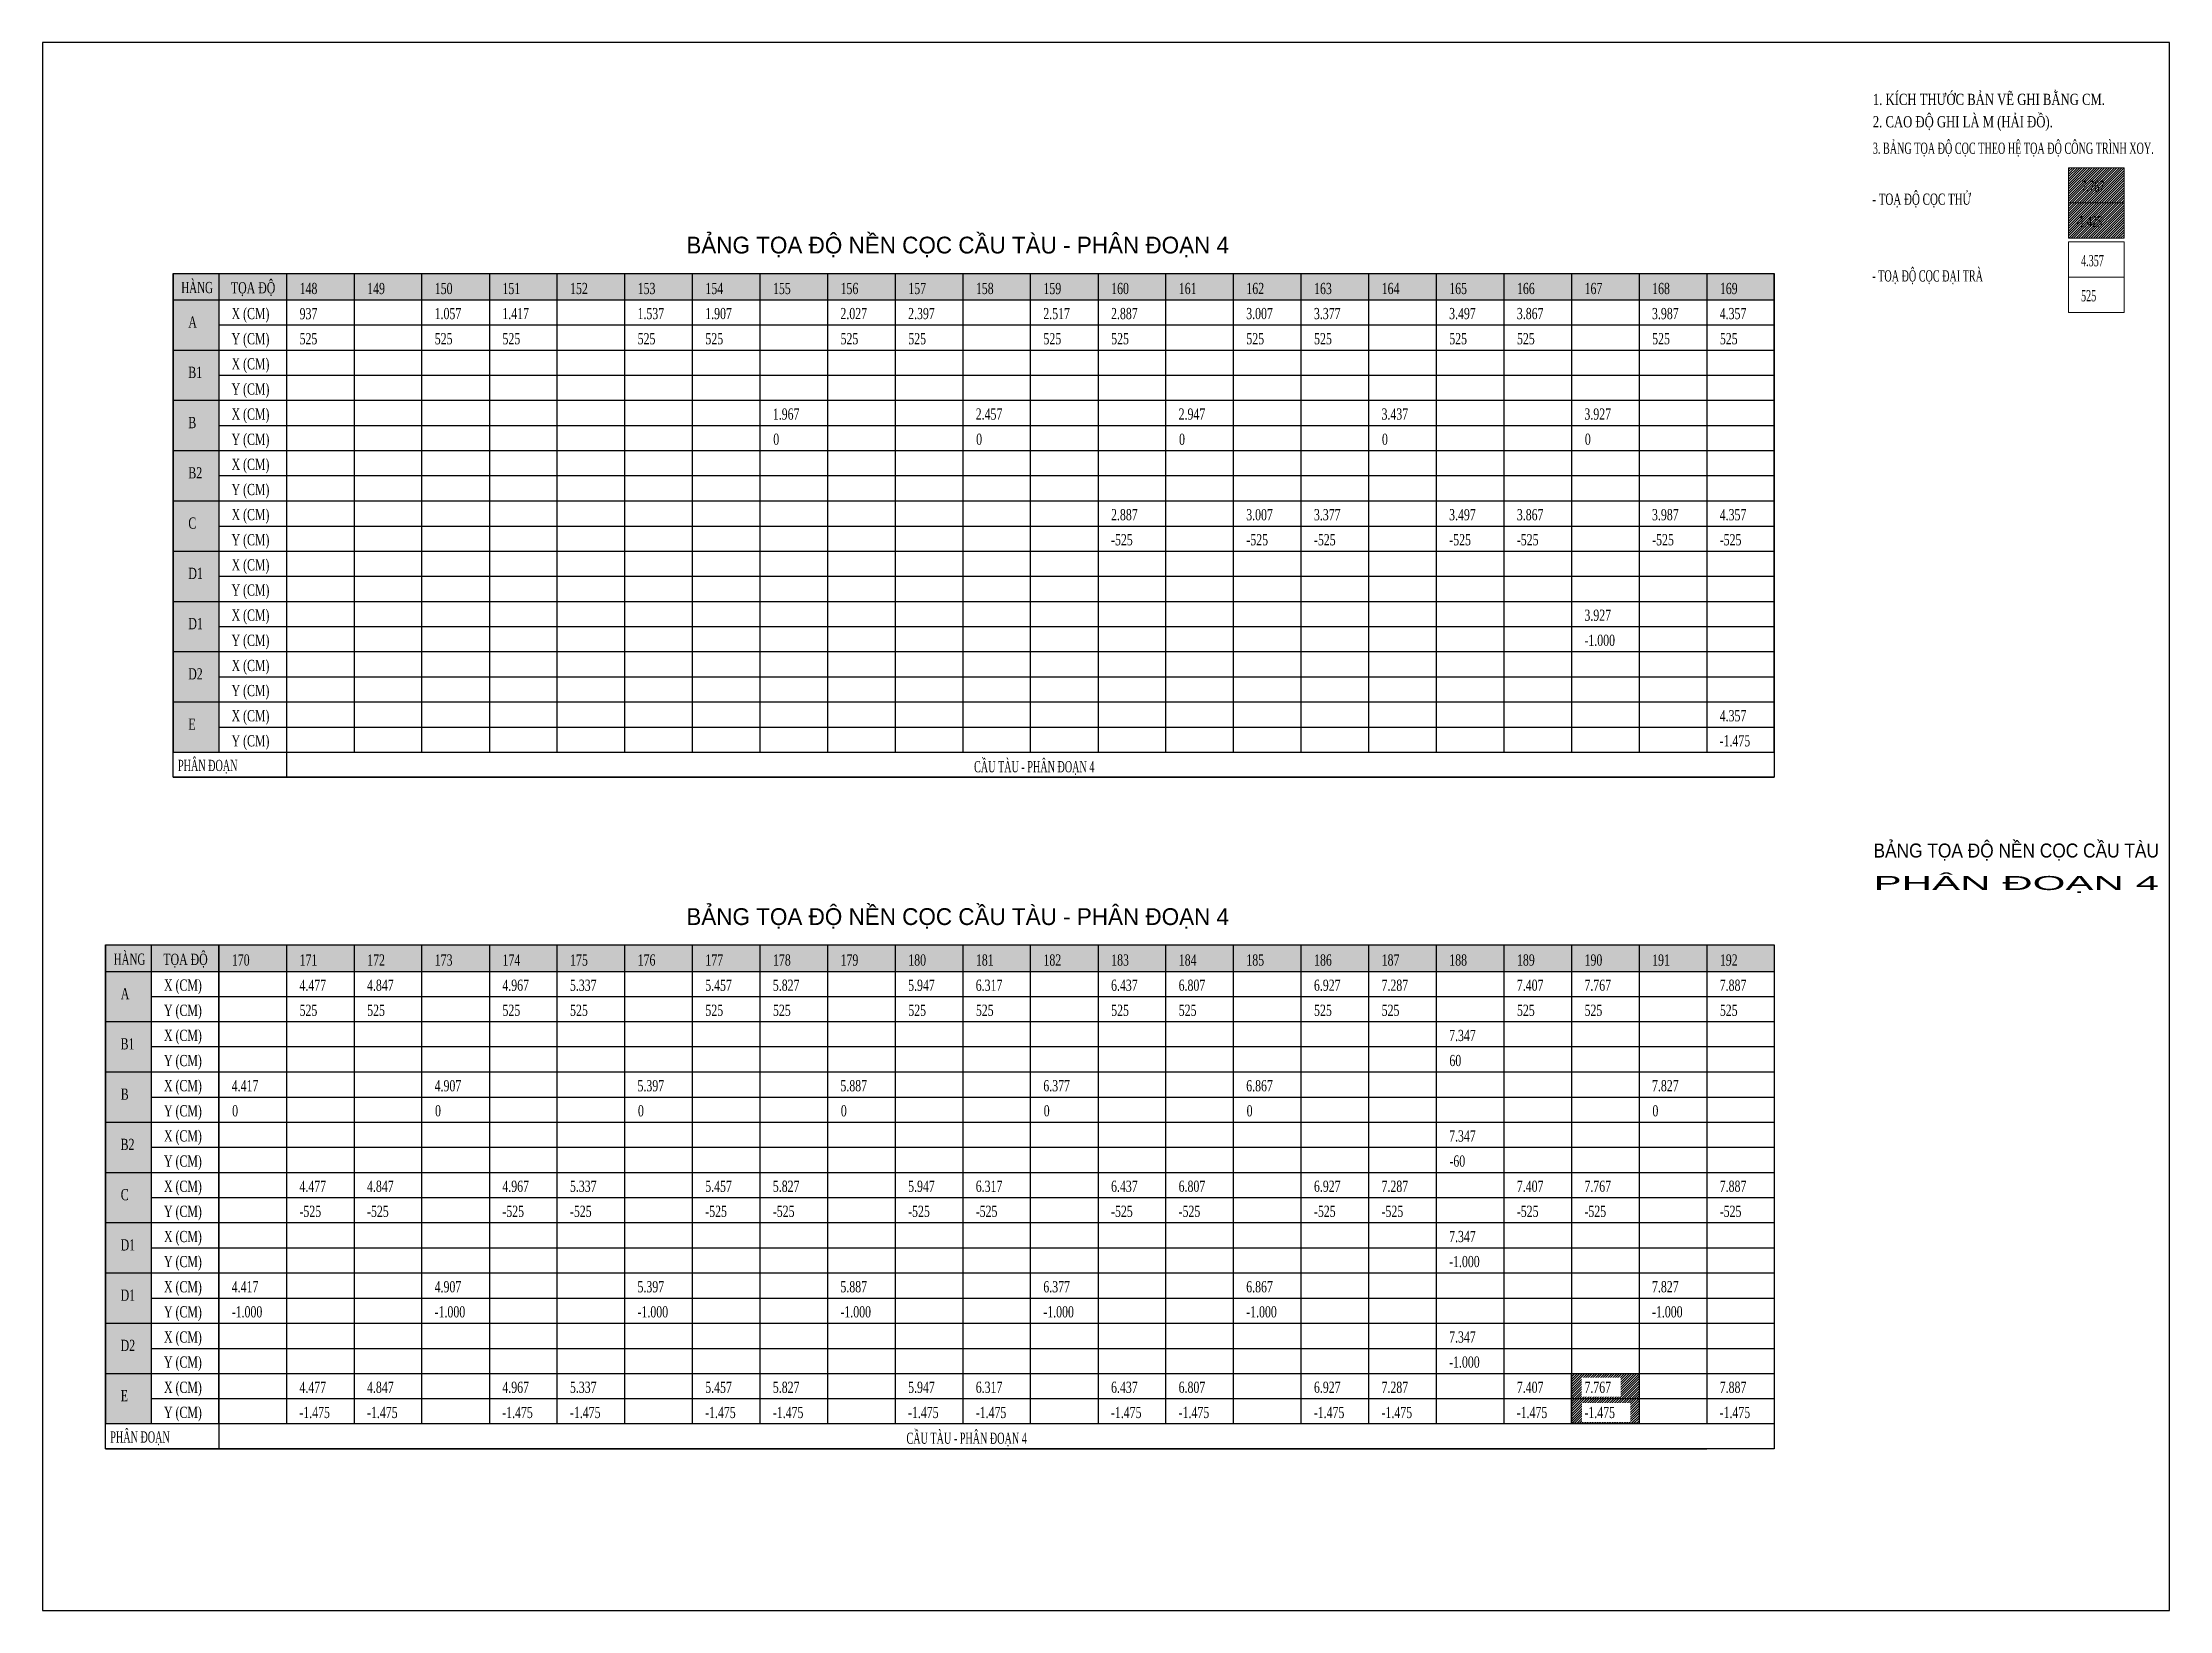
# Model space of a CAD drawing. Extents: x 1061507 to 1179680, y 97445 to 132302.
# Drawn here: x 1074888 to 1090088, y 97445 to 108645 of the extents above; entities that cross this region are included whole.
import ezdxf
from ezdxf.enums import TextEntityAlignment as Align

# ---------------------------------------------------------------- set-up
doc = ezdxf.new("R2010")
doc.units = 0
doc.header["$LTSCALE"] = 200
doc.header["$MEASUREMENT"] = 0
doc.layers.get('0').update_dxf_attribs({"color": 3, "linetype": 'CONTINUOUS'})
for name, color, linetype in [('BORDER', 2, 'CONTINUOUS'), ('Hatch', 8, 'CONTINUOUS'), ('Text', 6, 'CONTINUOUS')]:
    doc.layers.add(name, color=color, linetype=linetype)
doc.styles.add('CMB-1', font='VHBLACK.TTF', dxfattribs={"width": 0.8})
doc.styles.get("Standard").update_dxf_attribs({"font": 'vntimeh.shx', "width": 0.7})
doc.styles.add('THUONG', font='vntimeh.shx', dxfattribs={"width": 0.7})

msp = doc.modelspace()

# ---------------------------------------------------------------- texts
at = {"layer": 'Hatch', "width": 0.7}
for s, p in [('täa ®é', (1076234, 106853)), ('148', (1076725, 106848)), ('149', (1077208, 106848)), ('150', (1077691, 106848)), ('151', (1078175, 106848)), ('152', (1078658, 106848)), ('153', (1079141, 106848)), ('154', (1079625, 106848)), ('155', (1080108, 106848)), ('156', (1080591, 106848)), ('157', (1081075, 106848)), ('158', (1081558, 106848)), ('159', (1082041, 106848)), ('160', (1082525, 106848)), ('161', (1083008, 106848)), ('162', (1083491, 106848)), ('163', (1083975, 106848)), ('164', (1084458, 106848)), ('165', (1084941, 106848)), ('166', (1085425, 106848)), ('167', (1085908, 106848)), ('168', (1086391, 106848)), ('169', (1086875, 106848)), ('X (cm)', (1076239, 106669)), ('937', (1076725, 106668)), ('1.057', (1077690, 106669)), ('1.417', (1078174, 106669)), ('1.537', (1079140, 106669)), ('1.907', (1079624, 106669)), ('2.027', (1080590, 106669)), ('2.397', (1081074, 106669)), ('2.517', (1082040, 106669)), ('2.887', (1082524, 106669)), ('3.007', (1083490, 106669)), ('3.377', (1083974, 106669)), ('3.497', (1084940, 106669)), ('3.867', (1085424, 106669)), ('3.987', (1086390, 106669)), ('4.357', (1086874, 106669)), ('a', (1075930, 106608)), ('Y (cm)', (1076239, 106489)), ('525', (1076725, 106489)), ('525', (1077691, 106489)), ('525', (1078175, 106489)), ('525', (1079141, 106489)), ('525', (1079625, 106489)), ('525', (1080591, 106489)), ('525', (1081075, 106489)), ('525', (1082041, 106489)), ('525', (1082525, 106489)), ('525', (1083491, 106489)), ('525', (1083975, 106489)), ('525', (1084941, 106489)), ('525', (1085425, 106489)), ('525', (1086391, 106489)), ('525', (1086875, 106489)), ('B1', (1075930, 106249)), ('X (cm)', (1076239, 106310)), ('Y (cm)', (1076239, 106130)), ('B', (1075930, 105890)), ('X (cm)', (1076239, 105951)), ('1.967', (1080107, 105951)), ('2.457', (1081557, 105951)), ('2.947', (1083007, 105951)), ('3.437', (1084457, 105951)), ('3.927', (1085907, 105951)), ('Y (cm)', (1076239, 105771)), ('0', (1080110, 105771)), ('0', (1081560, 105771)), ('0', (1083010, 105771)), ('0', (1084460, 105771)), ('0', (1085910, 105771)), ('X (cm)', (1076239, 105592)), ('B2', (1075930, 105531)), ('Y (cm)', (1076239, 105412)), ('C', (1075930, 105172)), ('X (cm)', (1076239, 105233)), ('2.887', (1082524, 105232)), ('3.007', (1083490, 105232)), ('3.377', (1083974, 105232)), ('3.497', (1084940, 105232)), ('3.867', (1085424, 105232)), ('3.987', (1086390, 105232)), ('4.357', (1086874, 105232)), ('Y (cm)', (1076239, 105053)), ('-525', (1082524, 105053)), ('-525', (1083491, 105053)), ('-525', (1083974, 105053)), ('-525', (1084941, 105053)), ('-525', (1085424, 105053)), ('-525', (1086391, 105053)), ('-525', (1086874, 105053)), ('D1', (1075930, 104813)), ('X (cm)', (1076239, 104874)), ('Y (cm)', (1076239, 104694)), ('X (cm)', (1076239, 104515)), ('3.927', (1085907, 104514)), ('D1', (1075930, 104454)), ('Y (cm)', (1076239, 104335)), ('-1.000', (1085907, 104335)), ('D2', (1075929, 104095)), ('X (cm)', (1076239, 104155)), ('Y (cm)', (1076239, 103976)), ('X (cm)', (1076239, 103796)), ('4.357', (1086874, 103796)), ('E', (1075930, 103736)), ('Y (cm)', (1076239, 103617)), ('-1.475', (1086873, 103617)), ('täa ®é', (1075751, 102056)), ('170', (1076241, 102051)), ('171', (1076725, 102051)), ('172', (1077208, 102051)), ('173', (1077691, 102051)), ('174', (1078175, 102051)), ('175', (1078658, 102051)), ('176', (1079141, 102051)), ('177', (1079625, 102051)), ('178', (1080108, 102051)), ('179', (1080591, 102051)), ('180', (1081075, 102051)), ('181', (1081558, 102051)), ('182', (1082041, 102051)), ('183', (1082525, 102051)), ('184', (1083008, 102051)), ('185', (1083491, 102051)), ('186', (1083975, 102051)), ('187', (1084458, 102051)), ('188', (1084941, 102051)), ('189', (1085425, 102051)), ('190', (1085908, 102051)), ('191', (1086391, 102051)), ('192', (1086875, 102051)), ('a', (1075447, 101811)), ('X (cm)', (1075756, 101872)), ('4.477', (1076724, 101871)), ('4.847', (1077207, 101871)), ('4.967', (1078174, 101871)), ('5.337', (1078657, 101871)), ('5.457', (1079624, 101871)), ('5.827', (1080107, 101871)), ('5.947', (1081074, 101871)), ('6.317', (1081557, 101871)), ('6.437', (1082524, 101871)), ('6.807', (1083007, 101871)), ('6.927', (1083974, 101871)), ('7.287', (1084457, 101871)), ('7.407', (1085424, 101871)), ('7.767', (1085907, 101871)), ('7.887', (1086874, 101871)), ('Y (cm)', (1075756, 101692)), ('525', (1076725, 101692)), ('525', (1077208, 101692)), ('525', (1078175, 101692)), ('525', (1078658, 101692)), ('525', (1079625, 101692)), ('525', (1080108, 101692)), ('525', (1081075, 101692)), ('525', (1081558, 101692)), ('525', (1082525, 101692)), ('525', (1083008, 101692)), ('525', (1083975, 101692)), ('525', (1084458, 101692)), ('525', (1085425, 101692)), ('525', (1085908, 101692)), ('525', (1086875, 101692)), ('X (cm)', (1075756, 101513)), ('7.347', (1084940, 101512)), ('B1', (1075446, 101452)), ('Y (cm)', (1075756, 101333)), ('60', (1084942, 101333)), ('X (cm)', (1075756, 101154)), ('4.417', (1076240, 101153)), ('4.907', (1077690, 101153)), ('5.397', (1079140, 101153)), ('5.887', (1080590, 101153)), ('6.377', (1082040, 101153)), ('6.867', (1083490, 101153)), ('7.827', (1086390, 101153)), ('B', (1075447, 101093)), ('Y (cm)', (1075756, 100974)), ('0', (1076243, 100974)), ('0', (1077693, 100974)), ('0', (1079143, 100974)), ('0', (1080593, 100974)), ('0', (1082043, 100974)), ('0', (1083493, 100974)), ('0', (1086393, 100974)), ('B2', (1075446, 100734)), ('X (cm)', (1075756, 100795)), ('7.347', (1084940, 100794)), ('Y (cm)', (1075756, 100615)), ('-60', (1084942, 100615)), ('X (cm)', (1075756, 100435)), ('4.477', (1076724, 100435)), ('4.847', (1077207, 100435)), ('4.967', (1078174, 100435)), ('5.337', (1078657, 100435)), ('5.457', (1079624, 100435)), ('5.827', (1080107, 100435)), ('5.947', (1081074, 100435)), ('6.317', (1081557, 100435)), ('6.437', (1082524, 100435)), ('6.807', (1083007, 100435)), ('6.927', (1083974, 100435)), ('7.287', (1084457, 100435)), ('7.407', (1085424, 100435)), ('7.767', (1085907, 100435)), ('7.887', (1086874, 100435)), ('C', (1075447, 100375)), ('Y (cm)', (1075756, 100256)), ('-525', (1076724, 100256)), ('-525', (1077207, 100256)), ('-525', (1078174, 100256)), ('-525', (1078657, 100256)), ('-525', (1079624, 100256)), ('-525', (1080107, 100256)), ('-525', (1081074, 100256)), ('-525', (1081557, 100256)), ('-525', (1082524, 100256)), ('-525', (1083007, 100256)), ('-525', (1083974, 100256)), ('-525', (1084457, 100256)), ('-525', (1085424, 100256)), ('-525', (1085907, 100256)), ('-525', (1086874, 100256)), ('D1', (1075446, 100016)), ('X (cm)', (1075756, 100076)), ('7.347', (1084940, 100076)), ('Y (cm)', (1075756, 99897)), ('-1.000', (1084940, 99897)), ('D1', (1075446, 99657)), ('X (cm)', (1075756, 99717)), ('4.417', (1076240, 99717)), ('4.907', (1077690, 99717)), ('5.397', (1079140, 99717)), ('5.887', (1080590, 99717)), ('6.377', (1082040, 99717)), ('6.867', (1083490, 99717)), ('7.827', (1086390, 99717)), ('Y (cm)', (1075756, 99538)), ('-1.000', (1076240, 99538)), ('-1.000', (1077690, 99538)), ('-1.000', (1079140, 99538)), ('-1.000', (1080590, 99538)), ('-1.000', (1082040, 99538)), ('-1.000', (1083490, 99538)), ('-1.000', (1086390, 99538)), ('X (cm)', (1075756, 99358)), ('7.347', (1084940, 99358)), ('D2', (1075446, 99298)), ('Y (cm)', (1075756, 99179)), ('-1.000', (1084940, 99179)), ('E', (1075447, 98939)), ('X (cm)', (1075756, 98999)), ('4.477', (1076724, 98999)), ('4.847', (1077207, 98999)), ('4.967', (1078174, 98999)), ('5.337', (1078657, 98999)), ('5.457', (1079624, 98999)), ('5.827', (1080107, 98999)), ('5.947', (1081074, 98999)), ('6.317', (1081557, 98999)), ('6.437', (1082524, 98999)), ('6.807', (1083007, 98999)), ('6.927', (1083974, 98999)), ('7.287', (1084457, 98999)), ('7.407', (1085424, 98999)), ('7.887', (1086874, 98999)), ('Y (cm)', (1075756, 98820)), ('-1.475', (1076723, 98819)), ('-1.475', (1077207, 98819)), ('-1.475', (1078173, 98819)), ('-1.475', (1078657, 98819)), ('-1.475', (1079623, 98819)), ('-1.475', (1080107, 98819)), ('-1.475', (1081073, 98819)), ('-1.475', (1081557, 98819)), ('-1.475', (1082523, 98819)), ('-1.475', (1083007, 98819)), ('-1.475', (1083973, 98819)), ('-1.475', (1084457, 98819)), ('-1.475', (1085423, 98819)), ('-1.475', (1086873, 98819))]:
    msp.add_text(s, height=80, dxfattribs=at).set_placement(p)
at = {"layer": 'Text', "style": 'THUONG'}
for s, width, p in [('1. KÝch th\xadíc b¶n vÏ ghi b»ng cm.', 0.75, (1087968, 108199)), ('2. Cao ®é ghi lµ m (h¶i ®å).', 0.75, (1087968, 108039)), ('3. b¶ng täa ®é cäc theo hÖ täa ®é c«ng tr×nh xoy.', 0.6, (1087968, 107850))]:
    msp.add_text(s, height=80, dxfattribs=dict(at, width=width)).set_placement(p)
at = {"layer": 'Text', "lineweight": 0, "style": 'THUONG'}
for s, width, p in [('7.767', 0.6, (1089460, 107577)), ('-1.425', 0.6, (1089419, 107326)), ('4.357', 0.6, (1089456, 107047)), ('hµng', 0.65, (1075879, 106855)), ('525', 0.6, (1089456, 106796)), ('ph©n ®o¹n', 0.6, (1075856, 103441)), ('cÇu tµu - ph©n ®o¹n 4', 0.6, (1081545, 103432)), ('hµng', 0.65, (1075396, 102057)), ('ph©n ®o¹n', 0.6, (1075372, 98644)), ('cÇu tµu - ph©n ®o¹n 4', 0.6, (1081062, 98635))]:
    msp.add_text(s, height=80, dxfattribs=dict(at, width=width)).set_placement(p)
at = {"layer": 'Text'}
for s, width, p in [('- to¹ ®é cäc thö', 0.65, (1087964, 107486)), ('- to¹ ®é cäc ®¹i trµ', 0.6, (1087964, 106938))]:
    msp.add_text(s, height=80, dxfattribs=dict(at, width=width)).set_placement(p)
at = {"layer": 'Text', "style": 'CMB-1'}
for p in [(1081428, 107138), (1081428, 102341)]:
    msp.add_text('B¶ng täa ®é nÒn cäc cÇu tµu - ph©n ®o¹n 4', height=120, dxfattribs=at).set_placement(p, align=Align.CENTER)
for s, width, p, p2 in [('b¶ng täa ®é nÒn cäc cÇu tµu', 0.788672, (1087973, 102823), (1090013, 102823)), ('ph©n ®o¹n 4', 1.88481, (1087973, 102591), (1090013, 102591))]:
    msp.add_text(s, height=100, dxfattribs=dict(at, width=width)).set_placement(p, p2, align=Align.FIT)

# ---------------------------------------------------------------- hatches: boundary and pattern name
at = {"layer": 'Hatch', "linetype": 'Continuous'}
h = msp.add_hatch(dxfattribs=at)
h.set_pattern_fill('ANSI31', color=256, scale=100, style=0)
h.set_pattern_definition([(45, (1062900.335, 101020.646), (-8.838835, 8.838835), [])])
h.paths.add_polyline_path([(1089764, 107751), (1089366, 107751), (1089366, 107499), (1089764, 107499)])
h.paths.add_polyline_path([(1089764, 107499), (1089366, 107499), (1089366, 107247), (1089764, 107247)])
h.paths.add_polyline_path([(1089447, 107557), (1089679, 107557), (1089679, 107677), (1089447, 107677)], flags=24)
h.paths.add_polyline_path([(1089447, 107306), (1089679, 107306), (1089679, 107426), (1089447, 107426)], flags=24)
h = msp.add_hatch(dxfattribs=at)
h.set_pattern_fill('ANSI31', color=256, scale=100, style=0)
h.set_pattern_definition([(45, (1076316.992, 113586.431), (-8.838835, 8.838835), [])])
h.paths.add_polyline_path([(1085814, 99138), (1086297, 99138), (1086297, 98779), (1085814, 98779)])

# ---------------------------------------------------------------- linework, layer by layer
at = {"color": 7, "lineweight": 0}
for p, q in [((1089366, 107751), (1089366, 107247)), ((1089366, 107751), (1089764, 107751)), ((1089764, 107751), (1089764, 107247)), ((1089366, 107499), (1089764, 107499)), ((1089366, 107247), (1089764, 107247)), ((1089366, 107221), (1089366, 106717)), ((1089366, 107221), (1089764, 107221)), ((1089764, 107221), (1089764, 106717)), ((1089366, 106969), (1089764, 106969)), ((1089366, 106717), (1089764, 106717))]:
    msp.add_line(p, q, dxfattribs=at)
at = {"layer": 'BORDER'}
for p, q in [((1087264, 103576), (1087264, 106996)), ((1076147, 98779), (1076147, 102199))]:
    msp.add_line(p, q, dxfattribs=at)
for points in [[(1087264, 103396), (1075821, 103396), (1075821, 106996), (1087264, 106996)], [(1075337, 102199), (1087264, 102199), (1087264, 98599), (1075337, 98599)], [(1085814, 99138), (1086297, 99138), (1086297, 98779), (1085814, 98779)]]:
    msp.add_lwpolyline(points, close=True, dxfattribs=at)
for points in [[(1075821, 103396), (1087264, 103396)], [(1075337, 98599), (1086781, 98599)]]:
    msp.add_lwpolyline(points, dxfattribs=at)
at = {"layer": 'Hatch'}
for p, q in [((1075821, 106996), (1076147, 106996)), ((1075821, 106996), (1075821, 106807)), ((1076147, 106996), (1076631, 106996)), ((1076147, 106996), (1076147, 106807)), ((1076631, 106996), (1077114, 106996)), ((1076631, 106996), (1076631, 106807)), ((1077114, 106996), (1077597, 106996)), ((1077114, 106996), (1077114, 106807)), ((1077597, 106996), (1078081, 106996)), ((1077597, 106996), (1077597, 106807)), ((1078081, 106996), (1078564, 106996)), ((1078081, 106996), (1078081, 106807)), ((1078564, 106996), (1079047, 106996)), ((1078564, 106996), (1078564, 106807)), ((1079047, 106996), (1079531, 106996)), ((1079047, 106996), (1079047, 106807)), ((1079531, 106996), (1080014, 106996)), ((1079531, 106996), (1079531, 106807)), ((1080014, 106996), (1080497, 106996)), ((1080014, 106996), (1080014, 106807)), ((1080497, 106996), (1080981, 106996)), ((1080497, 106996), (1080497, 106807)), ((1080981, 106996), (1081464, 106996)), ((1080981, 106996), (1080981, 106807)), ((1081464, 106996), (1081947, 106996)), ((1081464, 106996), (1081464, 106807)), ((1081947, 106996), (1082431, 106996)), ((1081947, 106996), (1081947, 106807)), ((1082431, 106996), (1082914, 106996)), ((1082431, 106996), (1082431, 106807)), ((1082914, 106996), (1083397, 106996)), ((1082914, 106996), (1082914, 106807)), ((1083397, 106996), (1083881, 106996)), ((1083397, 106996), (1083397, 106807)), ((1083881, 106996), (1084364, 106996)), ((1083881, 106996), (1083881, 106807)), ((1084364, 106996), (1084847, 106996)), ((1084364, 106996), (1084364, 106807)), ((1084847, 106996), (1085331, 106996)), ((1084847, 106996), (1084847, 106807)), ((1085331, 106996), (1085814, 106996)), ((1085331, 106996), (1085331, 106807)), ((1085814, 106996), (1086297, 106996)), ((1085814, 106996), (1085814, 106807)), ((1086297, 106996), (1086781, 106996)), ((1086297, 106996), (1086297, 106807)), ((1086781, 106996), (1087264, 106996)), ((1086781, 106996), (1086781, 106807)), ((1087264, 106996), (1087264, 106807)), ((1075821, 106807), (1076147, 106807)), ((1075821, 106807), (1075821, 106628)), ((1076147, 106807), (1076631, 106807)), ((1076147, 106807), (1076147, 106628)), ((1076631, 106807), (1077114, 106807)), ((1076631, 106807), (1076631, 106628)), ((1077114, 106807), (1077597, 106807)), ((1077114, 106807), (1077114, 106628)), ((1077597, 106807), (1078081, 106807)), ((1077597, 106807), (1077597, 106628)), ((1078081, 106807), (1078564, 106807)), ((1078081, 106807), (1078081, 106628)), ((1078564, 106807), (1079047, 106807)), ((1078564, 106807), (1078564, 106628)), ((1079047, 106807), (1079531, 106807)), ((1079047, 106807), (1079047, 106628)), ((1079531, 106807), (1080014, 106807)), ((1079531, 106807), (1079531, 106628)), ((1080014, 106807), (1080497, 106807)), ((1080014, 106807), (1080014, 106628)), ((1080497, 106807), (1080981, 106807)), ((1080497, 106807), (1080497, 106628)), ((1080981, 106807), (1081464, 106807)), ((1080981, 106807), (1080981, 106628)), ((1081464, 106807), (1081947, 106807)), ((1081464, 106807), (1081464, 106628)), ((1081947, 106807), (1082431, 106807)), ((1081947, 106807), (1081947, 106628)), ((1082431, 106807), (1082914, 106807)), ((1082431, 106807), (1082431, 106628)), ((1082914, 106807), (1083397, 106807)), ((1082914, 106807), (1082914, 106628)), ((1083397, 106807), (1083881, 106807)), ((1083397, 106807), (1083397, 106628)), ((1083881, 106807), (1084364, 106807)), ((1083881, 106807), (1083881, 106628)), ((1084364, 106807), (1084847, 106807)), ((1084364, 106807), (1084364, 106628)), ((1084847, 106807), (1085331, 106807)), ((1084847, 106807), (1084847, 106628)), ((1085331, 106807), (1085814, 106807)), ((1085331, 106807), (1085331, 106628)), ((1085814, 106807), (1086297, 106807)), ((1085814, 106807), (1085814, 106628)), ((1086297, 106807), (1086781, 106807)), ((1086297, 106807), (1086297, 106628)), ((1086781, 106807), (1087264, 106807)), ((1086781, 106807), (1086781, 106628)), ((1087264, 106807), (1087264, 106628)), ((1075821, 106628), (1075821, 106448)), ((1076147, 106628), (1076631, 106628)), ((1076147, 106628), (1076147, 106448)), ((1076631, 106628), (1077114, 106628)), ((1076631, 106628), (1076631, 106448)), ((1077114, 106628), (1077597, 106628)), ((1077114, 106628), (1077114, 106448)), ((1077597, 106628), (1078081, 106628)), ((1077597, 106628), (1077597, 106448)), ((1078081, 106628), (1078564, 106628)), ((1078081, 106628), (1078081, 106448)), ((1078564, 106628), (1079047, 106628)), ((1078564, 106628), (1078564, 106448)), ((1079047, 106628), (1079531, 106628)), ((1079047, 106628), (1079047, 106448)), ((1079531, 106628), (1080014, 106628)), ((1079531, 106628), (1079531, 106448)), ((1080014, 106628), (1080497, 106628)), ((1080014, 106628), (1080014, 106448)), ((1080497, 106628), (1080981, 106628)), ((1080497, 106628), (1080497, 106448)), ((1080981, 106628), (1081464, 106628)), ((1080981, 106628), (1080981, 106448)), ((1081464, 106628), (1081947, 106628)), ((1081464, 106628), (1081464, 106448)), ((1081947, 106628), (1082431, 106628)), ((1081947, 106628), (1081947, 106448)), ((1082431, 106628), (1082914, 106628)), ((1082431, 106628), (1082431, 106448)), ((1082914, 106628), (1083397, 106628)), ((1082914, 106628), (1082914, 106448)), ((1083397, 106628), (1083881, 106628)), ((1083397, 106628), (1083397, 106448)), ((1083881, 106628), (1084364, 106628)), ((1083881, 106628), (1083881, 106448)), ((1084364, 106628), (1084847, 106628)), ((1084364, 106628), (1084364, 106448)), ((1084847, 106628), (1085331, 106628)), ((1084847, 106628), (1084847, 106448)), ((1085331, 106628), (1085814, 106628)), ((1085331, 106628), (1085331, 106448)), ((1085814, 106628), (1086297, 106628)), ((1085814, 106628), (1085814, 106448)), ((1086297, 106628), (1086781, 106628)), ((1086297, 106628), (1086297, 106448)), ((1086781, 106628), (1087264, 106628)), ((1086781, 106628), (1086781, 106448)), ((1087264, 106628), (1087264, 106448)), ((1075821, 106448), (1076147, 106448)), ((1075821, 106448), (1075821, 106269)), ((1076147, 106448), (1076631, 106448)), ((1076147, 106448), (1076147, 106269)), ((1076631, 106448), (1077114, 106448)), ((1076631, 106448), (1076631, 106269)), ((1077114, 106448), (1077597, 106448)), ((1077114, 106448), (1077114, 106269)), ((1077597, 106448), (1078081, 106448)), ((1077597, 106448), (1077597, 106269)), ((1078081, 106448), (1078564, 106448)), ((1078081, 106448), (1078081, 106269)), ((1078564, 106448), (1079047, 106448)), ((1078564, 106448), (1078564, 106269)), ((1079047, 106448), (1079531, 106448)), ((1079047, 106448), (1079047, 106269)), ((1079531, 106448), (1080014, 106448)), ((1079531, 106448), (1079531, 106269)), ((1080014, 106448), (1080497, 106448)), ((1080014, 106448), (1080014, 106269)), ((1080497, 106448), (1080981, 106448)), ((1080497, 106448), (1080497, 106269)), ((1080981, 106448), (1081464, 106448)), ((1080981, 106448), (1080981, 106269)), ((1081464, 106448), (1081947, 106448)), ((1081464, 106448), (1081464, 106269)), ((1081947, 106448), (1082431, 106448)), ((1081947, 106448), (1081947, 106269)), ((1082431, 106448), (1082914, 106448)), ((1082431, 106448), (1082431, 106269)), ((1082914, 106448), (1083397, 106448)), ((1082914, 106448), (1082914, 106269)), ((1083397, 106448), (1083881, 106448)), ((1083397, 106448), (1083397, 106269)), ((1083881, 106448), (1084364, 106448)), ((1083881, 106448), (1083881, 106269)), ((1084364, 106448), (1084847, 106448)), ((1084364, 106448), (1084364, 106269)), ((1084847, 106448), (1085331, 106448)), ((1084847, 106448), (1084847, 106269)), ((1085331, 106448), (1085814, 106448)), ((1085331, 106448), (1085331, 106269)), ((1085814, 106448), (1086297, 106448)), ((1085814, 106448), (1085814, 106269)), ((1086297, 106448), (1086781, 106448)), ((1086297, 106448), (1086297, 106269)), ((1086781, 106448), (1087264, 106448)), ((1086781, 106448), (1086781, 106269)), ((1087264, 106448), (1087264, 106269)), ((1075821, 106269), (1075821, 106089)), ((1076147, 106269), (1076631, 106269)), ((1076147, 106269), (1076147, 106089)), ((1076631, 106269), (1077114, 106269)), ((1076631, 106269), (1076631, 106089)), ((1077114, 106269), (1077597, 106269)), ((1077114, 106269), (1077114, 106089)), ((1077597, 106269), (1078081, 106269)), ((1077597, 106269), (1077597, 106089)), ((1078081, 106269), (1078564, 106269)), ((1078081, 106269), (1078081, 106089)), ((1078564, 106269), (1079047, 106269)), ((1078564, 106269), (1078564, 106089)), ((1079047, 106269), (1079531, 106269)), ((1079047, 106269), (1079047, 106089)), ((1079531, 106269), (1080014, 106269)), ((1079531, 106269), (1079531, 106089)), ((1080014, 106269), (1080497, 106269)), ((1080014, 106269), (1080014, 106089)), ((1080497, 106269), (1080981, 106269)), ((1080497, 106269), (1080497, 106089)), ((1080981, 106269), (1081464, 106269)), ((1080981, 106269), (1080981, 106089)), ((1081464, 106269), (1081947, 106269)), ((1081464, 106269), (1081464, 106089)), ((1081947, 106269), (1082431, 106269)), ((1081947, 106269), (1081947, 106089)), ((1082431, 106269), (1082914, 106269)), ((1082431, 106269), (1082431, 106089)), ((1082914, 106269), (1083397, 106269)), ((1082914, 106269), (1082914, 106089)), ((1083397, 106269), (1083881, 106269)), ((1083397, 106269), (1083397, 106089)), ((1083881, 106269), (1084364, 106269)), ((1083881, 106269), (1083881, 106089)), ((1084364, 106269), (1084847, 106269)), ((1084364, 106269), (1084364, 106089)), ((1084847, 106269), (1085331, 106269)), ((1084847, 106269), (1084847, 106089)), ((1085331, 106269), (1085814, 106269)), ((1085331, 106269), (1085331, 106089)), ((1085814, 106269), (1086297, 106269)), ((1085814, 106269), (1085814, 106089)), ((1086297, 106269), (1086781, 106269)), ((1086297, 106269), (1086297, 106089)), ((1086781, 106269), (1087264, 106269)), ((1086781, 106269), (1086781, 106089)), ((1087264, 106269), (1087264, 106089)), ((1075821, 106089), (1076147, 106089)), ((1075821, 106089), (1075821, 105910)), ((1076147, 106089), (1076631, 106089)), ((1076147, 106089), (1076147, 105910)), ((1076631, 106089), (1077114, 106089)), ((1076631, 106089), (1076631, 105910)), ((1077114, 106089), (1077597, 106089)), ((1077114, 106089), (1077114, 105910)), ((1077597, 106089), (1078081, 106089)), ((1077597, 106089), (1077597, 105910)), ((1078081, 106089), (1078564, 106089)), ((1078081, 106089), (1078081, 105910)), ((1078564, 106089), (1079047, 106089)), ((1078564, 106089), (1078564, 105910)), ((1079047, 106089), (1079531, 106089)), ((1079047, 106089), (1079047, 105910)), ((1079531, 106089), (1080014, 106089)), ((1079531, 106089), (1079531, 105910)), ((1080014, 106089), (1080497, 106089)), ((1080014, 106089), (1080014, 105910)), ((1080497, 106089), (1080981, 106089)), ((1080497, 106089), (1080497, 105910)), ((1080981, 106089), (1081464, 106089)), ((1080981, 106089), (1080981, 105910)), ((1081464, 106089), (1081947, 106089)), ((1081464, 106089), (1081464, 105910)), ((1081947, 106089), (1082431, 106089)), ((1081947, 106089), (1081947, 105910)), ((1082431, 106089), (1082914, 106089)), ((1082431, 106089), (1082431, 105910)), ((1082914, 106089), (1083397, 106089)), ((1082914, 106089), (1082914, 105910)), ((1083397, 106089), (1083881, 106089)), ((1083397, 106089), (1083397, 105910)), ((1083881, 106089), (1084364, 106089)), ((1083881, 106089), (1083881, 105910)), ((1084364, 106089), (1084847, 106089)), ((1084364, 106089), (1084364, 105910)), ((1084847, 106089), (1085331, 106089)), ((1084847, 106089), (1084847, 105910)), ((1085331, 106089), (1085814, 106089)), ((1085331, 106089), (1085331, 105910)), ((1085814, 106089), (1086297, 106089)), ((1085814, 106089), (1085814, 105910)), ((1086297, 106089), (1086781, 106089)), ((1086297, 106089), (1086297, 105910)), ((1086781, 106089), (1087264, 106089)), ((1086781, 106089), (1086781, 105910)), ((1087264, 106089), (1087264, 105910)), ((1075821, 105910), (1075821, 105730)), ((1076147, 105910), (1076631, 105910)), ((1076147, 105910), (1076147, 105730)), ((1076631, 105910), (1077114, 105910)), ((1076631, 105910), (1076631, 105730)), ((1077114, 105910), (1077597, 105910)), ((1077114, 105910), (1077114, 105730)), ((1077597, 105910), (1078081, 105910)), ((1077597, 105910), (1077597, 105730)), ((1078081, 105910), (1078564, 105910)), ((1078081, 105910), (1078081, 105730)), ((1078564, 105910), (1079047, 105910)), ((1078564, 105910), (1078564, 105730)), ((1079047, 105910), (1079531, 105910)), ((1079047, 105910), (1079047, 105730)), ((1079531, 105910), (1080014, 105910)), ((1079531, 105910), (1079531, 105730)), ((1080014, 105910), (1080497, 105910)), ((1080014, 105910), (1080014, 105730)), ((1080497, 105910), (1080981, 105910)), ((1080497, 105910), (1080497, 105730)), ((1080981, 105910), (1081464, 105910)), ((1080981, 105910), (1080981, 105730)), ((1081464, 105910), (1081947, 105910)), ((1081464, 105910), (1081464, 105730)), ((1081947, 105910), (1082431, 105910)), ((1081947, 105910), (1081947, 105730)), ((1082431, 105910), (1082914, 105910)), ((1082431, 105910), (1082431, 105730)), ((1082914, 105910), (1083397, 105910)), ((1082914, 105910), (1082914, 105730)), ((1083397, 105910), (1083881, 105910)), ((1083397, 105910), (1083397, 105730)), ((1083881, 105910), (1084364, 105910)), ((1083881, 105910), (1083881, 105730)), ((1084364, 105910), (1084847, 105910)), ((1084364, 105910), (1084364, 105730)), ((1084847, 105910), (1085331, 105910)), ((1084847, 105910), (1084847, 105730)), ((1085331, 105910), (1085814, 105910)), ((1085331, 105910), (1085331, 105730)), ((1085814, 105910), (1086297, 105910)), ((1085814, 105910), (1085814, 105730)), ((1086297, 105910), (1086781, 105910)), ((1086297, 105910), (1086297, 105730)), ((1086781, 105910), (1087264, 105910)), ((1086781, 105910), (1086781, 105730)), ((1087264, 105910), (1087264, 105730)), ((1075821, 105730), (1076147, 105730)), ((1075821, 105730), (1075821, 105551)), ((1076147, 105730), (1076631, 105730)), ((1076147, 105730), (1076147, 105551)), ((1076631, 105730), (1077114, 105730)), ((1076631, 105730), (1076631, 105551)), ((1077114, 105730), (1077597, 105730)), ((1077114, 105730), (1077114, 105551)), ((1077597, 105730), (1078081, 105730)), ((1077597, 105730), (1077597, 105551)), ((1078081, 105730), (1078564, 105730)), ((1078081, 105730), (1078081, 105551)), ((1078564, 105730), (1079047, 105730)), ((1078564, 105730), (1078564, 105551)), ((1079047, 105730), (1079531, 105730)), ((1079047, 105730), (1079047, 105551)), ((1079531, 105730), (1080014, 105730)), ((1079531, 105730), (1079531, 105551)), ((1080014, 105730), (1080497, 105730)), ((1080014, 105730), (1080014, 105551)), ((1080497, 105730), (1080981, 105730)), ((1080497, 105730), (1080497, 105551)), ((1080981, 105730), (1081464, 105730)), ((1080981, 105730), (1080981, 105551)), ((1081464, 105730), (1081947, 105730)), ((1081464, 105730), (1081464, 105551)), ((1081947, 105730), (1082431, 105730)), ((1081947, 105730), (1081947, 105551)), ((1082431, 105730), (1082914, 105730)), ((1082431, 105730), (1082431, 105551)), ((1082914, 105730), (1083397, 105730)), ((1082914, 105730), (1082914, 105551)), ((1083397, 105730), (1083881, 105730)), ((1083397, 105730), (1083397, 105551)), ((1083881, 105730), (1084364, 105730)), ((1083881, 105730), (1083881, 105551)), ((1084364, 105730), (1084847, 105730)), ((1084364, 105730), (1084364, 105551)), ((1084847, 105730), (1085331, 105730)), ((1084847, 105730), (1084847, 105551)), ((1085331, 105730), (1085814, 105730)), ((1085331, 105730), (1085331, 105551)), ((1085814, 105730), (1086297, 105730)), ((1085814, 105730), (1085814, 105551)), ((1086297, 105730), (1086781, 105730)), ((1086297, 105730), (1086297, 105551)), ((1086781, 105730), (1087264, 105730)), ((1086781, 105730), (1086781, 105551)), ((1087264, 105730), (1087264, 105551)), ((1075821, 105551), (1075821, 105371)), ((1076147, 105551), (1076631, 105551)), ((1076147, 105551), (1076147, 105371)), ((1076631, 105551), (1077114, 105551)), ((1076631, 105551), (1076631, 105371)), ((1077114, 105551), (1077597, 105551)), ((1077114, 105551), (1077114, 105371)), ((1077597, 105551), (1078081, 105551)), ((1077597, 105551), (1077597, 105371)), ((1078081, 105551), (1078564, 105551)), ((1078081, 105551), (1078081, 105371)), ((1078564, 105551), (1079047, 105551)), ((1078564, 105551), (1078564, 105371)), ((1079047, 105551), (1079531, 105551)), ((1079047, 105551), (1079047, 105371)), ((1079531, 105551), (1080014, 105551)), ((1079531, 105551), (1079531, 105371)), ((1080014, 105551), (1080497, 105551)), ((1080014, 105551), (1080014, 105371)), ((1080497, 105551), (1080981, 105551)), ((1080497, 105551), (1080497, 105371)), ((1080981, 105551), (1081464, 105551)), ((1080981, 105551), (1080981, 105371)), ((1081464, 105551), (1081947, 105551)), ((1081464, 105551), (1081464, 105371)), ((1081947, 105551), (1082431, 105551)), ((1081947, 105551), (1081947, 105371)), ((1082431, 105551), (1082914, 105551)), ((1082431, 105551), (1082431, 105371)), ((1082914, 105551), (1083397, 105551)), ((1082914, 105551), (1082914, 105371)), ((1083397, 105551), (1083881, 105551)), ((1083397, 105551), (1083397, 105371)), ((1083881, 105551), (1084364, 105551)), ((1083881, 105551), (1083881, 105371)), ((1084364, 105551), (1084847, 105551)), ((1084364, 105551), (1084364, 105371)), ((1084847, 105551), (1085331, 105551)), ((1084847, 105551), (1084847, 105371)), ((1085331, 105551), (1085814, 105551)), ((1085331, 105551), (1085331, 105371)), ((1085814, 105551), (1086297, 105551)), ((1085814, 105551), (1085814, 105371)), ((1086297, 105551), (1086781, 105551)), ((1086297, 105551), (1086297, 105371)), ((1086781, 105551), (1087264, 105551)), ((1086781, 105551), (1086781, 105371)), ((1087264, 105551), (1087264, 105371)), ((1075821, 105371), (1076147, 105371)), ((1075821, 105371), (1075821, 105191)), ((1076147, 105371), (1076631, 105371)), ((1076147, 105371), (1076147, 105191)), ((1076631, 105371), (1077114, 105371)), ((1076631, 105371), (1076631, 105191)), ((1077114, 105371), (1077597, 105371)), ((1077114, 105371), (1077114, 105191)), ((1077597, 105371), (1078081, 105371)), ((1077597, 105371), (1077597, 105191)), ((1078081, 105371), (1078564, 105371)), ((1078081, 105371), (1078081, 105191)), ((1078564, 105371), (1079047, 105371)), ((1078564, 105371), (1078564, 105191)), ((1079047, 105371), (1079531, 105371)), ((1079047, 105371), (1079047, 105191)), ((1079531, 105371), (1080014, 105371)), ((1079531, 105371), (1079531, 105191)), ((1080014, 105371), (1080497, 105371)), ((1080014, 105371), (1080014, 105191)), ((1080497, 105371), (1080981, 105371)), ((1080497, 105371), (1080497, 105191)), ((1080981, 105371), (1081464, 105371)), ((1080981, 105371), (1080981, 105191)), ((1081464, 105371), (1081947, 105371)), ((1081464, 105371), (1081464, 105191)), ((1081947, 105371), (1082431, 105371)), ((1081947, 105371), (1081947, 105191)), ((1082431, 105371), (1082914, 105371)), ((1082431, 105371), (1082431, 105191)), ((1082914, 105371), (1083397, 105371)), ((1082914, 105371), (1082914, 105191)), ((1083397, 105371), (1083881, 105371)), ((1083397, 105371), (1083397, 105191)), ((1083881, 105371), (1084364, 105371)), ((1083881, 105371), (1083881, 105191)), ((1084364, 105371), (1084847, 105371)), ((1084364, 105371), (1084364, 105191)), ((1084847, 105371), (1085331, 105371)), ((1084847, 105371), (1084847, 105191)), ((1085331, 105371), (1085814, 105371)), ((1085331, 105371), (1085331, 105191)), ((1085814, 105371), (1086297, 105371)), ((1085814, 105371), (1085814, 105191)), ((1086297, 105371), (1086781, 105371)), ((1086297, 105371), (1086297, 105191)), ((1086781, 105371), (1087264, 105371)), ((1086781, 105371), (1086781, 105191)), ((1087264, 105371), (1087264, 105191)), ((1075821, 105191), (1075821, 105012)), ((1076147, 105191), (1076631, 105191)), ((1076147, 105191), (1076147, 105012)), ((1076631, 105191), (1077114, 105191)), ((1076631, 105191), (1076631, 105012)), ((1077114, 105191), (1077597, 105191)), ((1077114, 105191), (1077114, 105012)), ((1077597, 105191), (1078081, 105191)), ((1077597, 105191), (1077597, 105012)), ((1078081, 105191), (1078564, 105191)), ((1078081, 105191), (1078081, 105012)), ((1078564, 105191), (1079047, 105191)), ((1078564, 105191), (1078564, 105012)), ((1079047, 105191), (1079531, 105191)), ((1079047, 105191), (1079047, 105012)), ((1079531, 105191), (1080014, 105191)), ((1079531, 105191), (1079531, 105012)), ((1080014, 105191), (1080497, 105191)), ((1080014, 105191), (1080014, 105012)), ((1080497, 105191), (1080981, 105191)), ((1080497, 105191), (1080497, 105012)), ((1080981, 105191), (1081464, 105191)), ((1080981, 105191), (1080981, 105012)), ((1081464, 105191), (1081947, 105191)), ((1081464, 105191), (1081464, 105012)), ((1081947, 105191), (1082431, 105191)), ((1081947, 105191), (1081947, 105012)), ((1082431, 105191), (1082914, 105191)), ((1082431, 105191), (1082431, 105012)), ((1082914, 105191), (1083397, 105191)), ((1082914, 105191), (1082914, 105012)), ((1083397, 105191), (1083881, 105191)), ((1083397, 105191), (1083397, 105012)), ((1083881, 105191), (1084364, 105191)), ((1083881, 105191), (1083881, 105012)), ((1084364, 105191), (1084847, 105191)), ((1084364, 105191), (1084364, 105012)), ((1084847, 105191), (1085331, 105191)), ((1084847, 105191), (1084847, 105012)), ((1085331, 105191), (1085814, 105191)), ((1085331, 105191), (1085331, 105012)), ((1085814, 105191), (1086297, 105191)), ((1085814, 105191), (1085814, 105012)), ((1086297, 105191), (1086781, 105191)), ((1086297, 105191), (1086297, 105012)), ((1086781, 105191), (1087264, 105191)), ((1086781, 105191), (1086781, 105012)), ((1087264, 105191), (1087264, 105012)), ((1075821, 105012), (1076147, 105012)), ((1075821, 105012), (1075821, 104832)), ((1076147, 105012), (1076631, 105012)), ((1076147, 105012), (1076147, 104832)), ((1076631, 105012), (1077114, 105012)), ((1076631, 105012), (1076631, 104832)), ((1077114, 105012), (1077597, 105012)), ((1077114, 105012), (1077114, 104832)), ((1077597, 105012), (1078081, 105012)), ((1077597, 105012), (1077597, 104832)), ((1078081, 105012), (1078564, 105012)), ((1078081, 105012), (1078081, 104832)), ((1078564, 105012), (1079047, 105012)), ((1078564, 105012), (1078564, 104832)), ((1079047, 105012), (1079531, 105012)), ((1079047, 105012), (1079047, 104832)), ((1079531, 105012), (1080014, 105012)), ((1079531, 105012), (1079531, 104832)), ((1080014, 105012), (1080497, 105012)), ((1080014, 105012), (1080014, 104832)), ((1080497, 105012), (1080981, 105012)), ((1080497, 105012), (1080497, 104832)), ((1080981, 105012), (1081464, 105012)), ((1080981, 105012), (1080981, 104832)), ((1081464, 105012), (1081947, 105012)), ((1081464, 105012), (1081464, 104832)), ((1081947, 105012), (1082431, 105012)), ((1081947, 105012), (1081947, 104832)), ((1082431, 105012), (1082914, 105012)), ((1082431, 105012), (1082431, 104832)), ((1082914, 105012), (1083397, 105012)), ((1082914, 105012), (1082914, 104832)), ((1083397, 105012), (1083881, 105012)), ((1083397, 105012), (1083397, 104832)), ((1083881, 105012), (1084364, 105012)), ((1083881, 105012), (1083881, 104832)), ((1084364, 105012), (1084847, 105012)), ((1084364, 105012), (1084364, 104832)), ((1084847, 105012), (1085331, 105012)), ((1084847, 105012), (1084847, 104832)), ((1085331, 105012), (1085814, 105012)), ((1085331, 105012), (1085331, 104832)), ((1085814, 105012), (1086297, 105012)), ((1085814, 105012), (1085814, 104832)), ((1086297, 105012), (1086781, 105012)), ((1086297, 105012), (1086297, 104832)), ((1086781, 105012), (1087264, 105012)), ((1086781, 105012), (1086781, 104832)), ((1087264, 105012), (1087264, 104832)), ((1075821, 104832), (1075821, 104653)), ((1076147, 104832), (1076631, 104832)), ((1076147, 104832), (1076147, 104653)), ((1076631, 104832), (1077114, 104832)), ((1076631, 104832), (1076631, 104653)), ((1077114, 104832), (1077597, 104832)), ((1077114, 104832), (1077114, 104653)), ((1077597, 104832), (1078081, 104832)), ((1077597, 104832), (1077597, 104653)), ((1078081, 104832), (1078564, 104832)), ((1078081, 104832), (1078081, 104653)), ((1078564, 104832), (1079047, 104832)), ((1078564, 104832), (1078564, 104653)), ((1079047, 104832), (1079531, 104832)), ((1079047, 104832), (1079047, 104653)), ((1079531, 104832), (1080014, 104832)), ((1079531, 104832), (1079531, 104653)), ((1080014, 104832), (1080497, 104832)), ((1080014, 104832), (1080014, 104653)), ((1080497, 104832), (1080981, 104832)), ((1080497, 104832), (1080497, 104653)), ((1080981, 104832), (1081464, 104832)), ((1080981, 104832), (1080981, 104653)), ((1081464, 104832), (1081947, 104832)), ((1081464, 104832), (1081464, 104653)), ((1081947, 104832), (1082431, 104832)), ((1081947, 104832), (1081947, 104653)), ((1082431, 104832), (1082914, 104832)), ((1082431, 104832), (1082431, 104653)), ((1082914, 104832), (1083397, 104832)), ((1082914, 104832), (1082914, 104653)), ((1083397, 104832), (1083881, 104832)), ((1083397, 104832), (1083397, 104653)), ((1083881, 104832), (1084364, 104832)), ((1083881, 104832), (1083881, 104653)), ((1084364, 104832), (1084847, 104832)), ((1084364, 104832), (1084364, 104653)), ((1084847, 104832), (1085331, 104832)), ((1084847, 104832), (1084847, 104653)), ((1085331, 104832), (1085814, 104832)), ((1085331, 104832), (1085331, 104653)), ((1085814, 104832), (1086297, 104832)), ((1085814, 104832), (1085814, 104653)), ((1086297, 104832), (1086781, 104832)), ((1086297, 104832), (1086297, 104653)), ((1086781, 104832), (1087264, 104832)), ((1086781, 104832), (1086781, 104653)), ((1087264, 104832), (1087264, 104653)), ((1075821, 104653), (1076147, 104653)), ((1075821, 104653), (1075821, 104473)), ((1076147, 104653), (1076631, 104653)), ((1076147, 104653), (1076147, 104473)), ((1076631, 104653), (1077114, 104653)), ((1076631, 104653), (1076631, 104473)), ((1077114, 104653), (1077597, 104653)), ((1077114, 104653), (1077114, 104473)), ((1077597, 104653), (1078081, 104653)), ((1077597, 104653), (1077597, 104473)), ((1078081, 104653), (1078564, 104653)), ((1078081, 104653), (1078081, 104473)), ((1078564, 104653), (1079047, 104653)), ((1078564, 104653), (1078564, 104473)), ((1079047, 104653), (1079531, 104653)), ((1079047, 104653), (1079047, 104473)), ((1079531, 104653), (1080014, 104653)), ((1079531, 104653), (1079531, 104473)), ((1080014, 104653), (1080497, 104653)), ((1080014, 104653), (1080014, 104473)), ((1080497, 104653), (1080981, 104653)), ((1080497, 104653), (1080497, 104473)), ((1080981, 104653), (1081464, 104653)), ((1080981, 104653), (1080981, 104473)), ((1081464, 104653), (1081947, 104653)), ((1081464, 104653), (1081464, 104473)), ((1081947, 104653), (1082431, 104653)), ((1081947, 104653), (1081947, 104473)), ((1082431, 104653), (1082914, 104653)), ((1082431, 104653), (1082431, 104473)), ((1082914, 104653), (1083397, 104653)), ((1082914, 104653), (1082914, 104473)), ((1083397, 104653), (1083881, 104653)), ((1083397, 104653), (1083397, 104473)), ((1083881, 104653), (1084364, 104653)), ((1083881, 104653), (1083881, 104473)), ((1084364, 104653), (1084847, 104653)), ((1084364, 104653), (1084364, 104473)), ((1084847, 104653), (1085331, 104653)), ((1084847, 104653), (1084847, 104473)), ((1085331, 104653), (1085814, 104653)), ((1085331, 104653), (1085331, 104473)), ((1085814, 104653), (1086297, 104653)), ((1085814, 104653), (1085814, 104473)), ((1086297, 104653), (1086781, 104653)), ((1086297, 104653), (1086297, 104473)), ((1086781, 104653), (1087264, 104653)), ((1086781, 104653), (1086781, 104473)), ((1087264, 104653), (1087264, 104473)), ((1075821, 104473), (1075821, 104294)), ((1076147, 104473), (1076631, 104473)), ((1076147, 104473), (1076147, 104294)), ((1076631, 104473), (1077114, 104473)), ((1076631, 104473), (1076631, 104294)), ((1077114, 104473), (1077597, 104473)), ((1077114, 104473), (1077114, 104294)), ((1077597, 104473), (1078081, 104473)), ((1077597, 104473), (1077597, 104294)), ((1078081, 104473), (1078564, 104473)), ((1078081, 104473), (1078081, 104294)), ((1078564, 104473), (1079047, 104473)), ((1078564, 104473), (1078564, 104294)), ((1079047, 104473), (1079531, 104473)), ((1079047, 104473), (1079047, 104294)), ((1079531, 104473), (1080014, 104473)), ((1079531, 104473), (1079531, 104294)), ((1080014, 104473), (1080497, 104473)), ((1080014, 104473), (1080014, 104294)), ((1080497, 104473), (1080981, 104473)), ((1080497, 104473), (1080497, 104294)), ((1080981, 104473), (1081464, 104473)), ((1080981, 104473), (1080981, 104294)), ((1081464, 104473), (1081947, 104473)), ((1081464, 104473), (1081464, 104294)), ((1081947, 104473), (1082431, 104473)), ((1081947, 104473), (1081947, 104294)), ((1082431, 104473), (1082914, 104473)), ((1082431, 104473), (1082431, 104294)), ((1082914, 104473), (1083397, 104473)), ((1082914, 104473), (1082914, 104294)), ((1083397, 104473), (1083881, 104473)), ((1083397, 104473), (1083397, 104294)), ((1083881, 104473), (1084364, 104473)), ((1083881, 104473), (1083881, 104294)), ((1084364, 104473), (1084847, 104473)), ((1084364, 104473), (1084364, 104294)), ((1084847, 104473), (1085331, 104473)), ((1084847, 104473), (1084847, 104294)), ((1085331, 104473), (1085814, 104473)), ((1085331, 104473), (1085331, 104294)), ((1085814, 104473), (1086297, 104473)), ((1085814, 104473), (1085814, 104294)), ((1086297, 104473), (1086781, 104473)), ((1086297, 104473), (1086297, 104294)), ((1086781, 104473), (1087264, 104473)), ((1086781, 104473), (1086781, 104294)), ((1087264, 104473), (1087264, 104294)), ((1075821, 104294), (1076147, 104294)), ((1075821, 104294), (1075821, 104114)), ((1076147, 104294), (1076631, 104294)), ((1076147, 104294), (1076147, 104114)), ((1076631, 104294), (1077114, 104294)), ((1076631, 104294), (1076631, 104114)), ((1077114, 104294), (1077597, 104294)), ((1077114, 104294), (1077114, 104114)), ((1077597, 104294), (1078081, 104294)), ((1077597, 104294), (1077597, 104114)), ((1078081, 104294), (1078564, 104294)), ((1078081, 104294), (1078081, 104114)), ((1078564, 104294), (1079047, 104294)), ((1078564, 104294), (1078564, 104114)), ((1079047, 104294), (1079531, 104294)), ((1079047, 104294), (1079047, 104114)), ((1079531, 104294), (1080014, 104294)), ((1079531, 104294), (1079531, 104114)), ((1080014, 104294), (1080497, 104294)), ((1080014, 104294), (1080014, 104114)), ((1080497, 104294), (1080981, 104294)), ((1080497, 104294), (1080497, 104114)), ((1080981, 104294), (1081464, 104294)), ((1080981, 104294), (1080981, 104114)), ((1081464, 104294), (1081947, 104294)), ((1081464, 104294), (1081464, 104114)), ((1081947, 104294), (1082431, 104294)), ((1081947, 104294), (1081947, 104114)), ((1082431, 104294), (1082914, 104294)), ((1082431, 104294), (1082431, 104114)), ((1082914, 104294), (1083397, 104294)), ((1082914, 104294), (1082914, 104114)), ((1083397, 104294), (1083881, 104294)), ((1083397, 104294), (1083397, 104114)), ((1083881, 104294), (1084364, 104294)), ((1083881, 104294), (1083881, 104114)), ((1084364, 104294), (1084847, 104294)), ((1084364, 104294), (1084364, 104114)), ((1084847, 104294), (1085331, 104294)), ((1084847, 104294), (1084847, 104114)), ((1085331, 104294), (1085814, 104294)), ((1085331, 104294), (1085331, 104114)), ((1085814, 104294), (1086297, 104294)), ((1085814, 104294), (1085814, 104114)), ((1086297, 104294), (1086781, 104294)), ((1086297, 104294), (1086297, 104114)), ((1086781, 104294), (1087264, 104294)), ((1086781, 104294), (1086781, 104114)), ((1087264, 104294), (1087264, 104114)), ((1075821, 104114), (1075821, 103935)), ((1076147, 104114), (1076631, 104114)), ((1076147, 104114), (1076147, 103935)), ((1076631, 104114), (1077114, 104114)), ((1076631, 104114), (1076631, 103935)), ((1077114, 104114), (1077597, 104114)), ((1077114, 104114), (1077114, 103935)), ((1077597, 104114), (1078081, 104114)), ((1077597, 104114), (1077597, 103935)), ((1078081, 104114), (1078564, 104114)), ((1078081, 104114), (1078081, 103935)), ((1078564, 104114), (1079047, 104114)), ((1078564, 104114), (1078564, 103935)), ((1079047, 104114), (1079531, 104114)), ((1079047, 104114), (1079047, 103935)), ((1079531, 104114), (1080014, 104114)), ((1079531, 104114), (1079531, 103935)), ((1080014, 104114), (1080497, 104114)), ((1080014, 104114), (1080014, 103935)), ((1080497, 104114), (1080981, 104114)), ((1080497, 104114), (1080497, 103935)), ((1080981, 104114), (1081464, 104114)), ((1080981, 104114), (1080981, 103935)), ((1081464, 104114), (1081947, 104114)), ((1081464, 104114), (1081464, 103935)), ((1081947, 104114), (1082431, 104114)), ((1081947, 104114), (1081947, 103935)), ((1082431, 104114), (1082914, 104114)), ((1082431, 104114), (1082431, 103935)), ((1082914, 104114), (1083397, 104114)), ((1082914, 104114), (1082914, 103935)), ((1083397, 104114), (1083881, 104114)), ((1083397, 104114), (1083397, 103935)), ((1083881, 104114), (1084364, 104114)), ((1083881, 104114), (1083881, 103935)), ((1084364, 104114), (1084847, 104114)), ((1084364, 104114), (1084364, 103935)), ((1084847, 104114), (1085331, 104114)), ((1084847, 104114), (1084847, 103935)), ((1085331, 104114), (1085814, 104114)), ((1085331, 104114), (1085331, 103935)), ((1085814, 104114), (1086297, 104114)), ((1085814, 104114), (1085814, 103935)), ((1086297, 104114), (1086781, 104114)), ((1086297, 104114), (1086297, 103935)), ((1086781, 104114), (1087264, 104114)), ((1086781, 104114), (1086781, 103935)), ((1087264, 104114), (1087264, 103935)), ((1075821, 103935), (1076147, 103935)), ((1075821, 103935), (1075821, 103755)), ((1076147, 103935), (1076631, 103935)), ((1076147, 103935), (1076147, 103755)), ((1076631, 103935), (1077114, 103935)), ((1076631, 103935), (1076631, 103755)), ((1077114, 103935), (1077597, 103935)), ((1077114, 103935), (1077114, 103755)), ((1077597, 103935), (1078081, 103935)), ((1077597, 103935), (1077597, 103755)), ((1078081, 103935), (1078564, 103935)), ((1078081, 103935), (1078081, 103755)), ((1078564, 103935), (1079047, 103935)), ((1078564, 103935), (1078564, 103755)), ((1079047, 103935), (1079531, 103935)), ((1079047, 103935), (1079047, 103755)), ((1079531, 103935), (1080014, 103935)), ((1079531, 103935), (1079531, 103755)), ((1080014, 103935), (1080497, 103935)), ((1080014, 103935), (1080014, 103755)), ((1080497, 103935), (1080981, 103935)), ((1080497, 103935), (1080497, 103755)), ((1080981, 103935), (1081464, 103935)), ((1080981, 103935), (1080981, 103755)), ((1081464, 103935), (1081947, 103935)), ((1081464, 103935), (1081464, 103755)), ((1081947, 103935), (1082431, 103935)), ((1081947, 103935), (1081947, 103755)), ((1082431, 103935), (1082914, 103935)), ((1082431, 103935), (1082431, 103755)), ((1082914, 103935), (1083397, 103935)), ((1082914, 103935), (1082914, 103755)), ((1083397, 103935), (1083881, 103935)), ((1083397, 103935), (1083397, 103755)), ((1083881, 103935), (1084364, 103935)), ((1083881, 103935), (1083881, 103755)), ((1084364, 103935), (1084847, 103935)), ((1084364, 103935), (1084364, 103755)), ((1084847, 103935), (1085331, 103935)), ((1084847, 103935), (1084847, 103755)), ((1085331, 103935), (1085814, 103935)), ((1085331, 103935), (1085331, 103755)), ((1085814, 103935), (1086297, 103935)), ((1085814, 103935), (1085814, 103755)), ((1086297, 103935), (1086781, 103935)), ((1086297, 103935), (1086297, 103755)), ((1086781, 103935), (1087264, 103935)), ((1086781, 103935), (1086781, 103755)), ((1087264, 103935), (1087264, 103755)), ((1075821, 103755), (1075821, 103576)), ((1076147, 103755), (1076631, 103755)), ((1076147, 103755), (1076147, 103576)), ((1076631, 103755), (1077114, 103755)), ((1076631, 103755), (1076631, 103396)), ((1077114, 103755), (1077597, 103755)), ((1077114, 103755), (1077114, 103576)), ((1077597, 103755), (1078081, 103755)), ((1077597, 103755), (1077597, 103576)), ((1078081, 103755), (1078564, 103755)), ((1078081, 103755), (1078081, 103576)), ((1078564, 103755), (1079047, 103755)), ((1078564, 103755), (1078564, 103576)), ((1079047, 103755), (1079531, 103755)), ((1079047, 103755), (1079047, 103576)), ((1079531, 103755), (1080014, 103755)), ((1079531, 103755), (1079531, 103576)), ((1080014, 103755), (1080497, 103755)), ((1080014, 103755), (1080014, 103576)), ((1080497, 103755), (1080981, 103755)), ((1080497, 103755), (1080497, 103576)), ((1080981, 103755), (1081464, 103755)), ((1080981, 103755), (1080981, 103576)), ((1081464, 103755), (1081947, 103755)), ((1081464, 103755), (1081464, 103576)), ((1081947, 103755), (1082431, 103755)), ((1081947, 103755), (1081947, 103576)), ((1082431, 103755), (1082914, 103755)), ((1082431, 103755), (1082431, 103576)), ((1082914, 103755), (1083397, 103755)), ((1082914, 103755), (1082914, 103576)), ((1083397, 103755), (1083881, 103755)), ((1083397, 103755), (1083397, 103576)), ((1083881, 103755), (1084364, 103755)), ((1083881, 103755), (1083881, 103576)), ((1084364, 103755), (1084847, 103755)), ((1084364, 103755), (1084364, 103576)), ((1084847, 103755), (1085331, 103755)), ((1084847, 103755), (1084847, 103576)), ((1085331, 103755), (1085814, 103755)), ((1085331, 103755), (1085331, 103576)), ((1085814, 103755), (1086297, 103755)), ((1085814, 103755), (1085814, 103576)), ((1086297, 103755), (1086781, 103755)), ((1086297, 103755), (1086297, 103576)), ((1086781, 103755), (1087264, 103755)), ((1086781, 103755), (1086781, 103576)), ((1087264, 103755), (1087264, 103576)), ((1075821, 103576), (1076147, 103576)), ((1076147, 103576), (1076631, 103576)), ((1076631, 103576), (1077114, 103576)), ((1077114, 103576), (1077597, 103576)), ((1077597, 103576), (1078081, 103576)), ((1078081, 103576), (1078564, 103576)), ((1078564, 103576), (1079047, 103576)), ((1079047, 103576), (1079531, 103576)), ((1079531, 103576), (1080014, 103576)), ((1080014, 103576), (1080497, 103576)), ((1080497, 103576), (1080981, 103576)), ((1080981, 103576), (1081464, 103576)), ((1081464, 103576), (1081947, 103576)), ((1081947, 103576), (1082431, 103576)), ((1082431, 103576), (1082914, 103576)), ((1082914, 103576), (1083397, 103576)), ((1083397, 103576), (1083881, 103576)), ((1083881, 103576), (1084364, 103576)), ((1084364, 103576), (1084847, 103576)), ((1084847, 103576), (1085331, 103576)), ((1085331, 103576), (1085814, 103576)), ((1085814, 103576), (1086297, 103576)), ((1086297, 103576), (1086781, 103576)), ((1086781, 103576), (1087264, 103576)), ((1075337, 102199), (1075664, 102199)), ((1075337, 102199), (1075337, 102010)), ((1075664, 102199), (1076147, 102199)), ((1075664, 102199), (1075664, 102010)), ((1076147, 102199), (1076631, 102199)), ((1076147, 102199), (1076147, 102010)), ((1076147, 102199), (1076147, 102010)), ((1076631, 102199), (1077114, 102199)), ((1076631, 102199), (1076631, 102010)), ((1077114, 102199), (1077597, 102199)), ((1077114, 102199), (1077114, 102010)), ((1077597, 102199), (1078081, 102199)), ((1077597, 102199), (1077597, 102010)), ((1078081, 102199), (1078564, 102199)), ((1078081, 102199), (1078081, 102010)), ((1078564, 102199), (1079047, 102199)), ((1078564, 102199), (1078564, 102010)), ((1079047, 102199), (1079531, 102199)), ((1079047, 102199), (1079047, 102010)), ((1079531, 102199), (1080014, 102199)), ((1079531, 102199), (1079531, 102010)), ((1080014, 102199), (1080497, 102199)), ((1080014, 102199), (1080014, 102010)), ((1080497, 102199), (1080981, 102199)), ((1080497, 102199), (1080497, 102010)), ((1080981, 102199), (1081464, 102199)), ((1080981, 102199), (1080981, 102010)), ((1081464, 102199), (1081947, 102199)), ((1081464, 102199), (1081464, 102010)), ((1081947, 102199), (1082431, 102199)), ((1081947, 102199), (1081947, 102010)), ((1082431, 102199), (1082914, 102199)), ((1082431, 102199), (1082431, 102010)), ((1082914, 102199), (1083397, 102199)), ((1082914, 102199), (1082914, 102010)), ((1083397, 102199), (1083881, 102199)), ((1083397, 102199), (1083397, 102010)), ((1083881, 102199), (1084364, 102199)), ((1083881, 102199), (1083881, 102010)), ((1084364, 102199), (1084847, 102199)), ((1084364, 102199), (1084364, 102010)), ((1084847, 102199), (1085331, 102199)), ((1084847, 102199), (1084847, 102010)), ((1085331, 102199), (1085814, 102199)), ((1085331, 102199), (1085331, 102010)), ((1085814, 102199), (1086297, 102199)), ((1085814, 102199), (1085814, 102010)), ((1086297, 102199), (1086781, 102199)), ((1086297, 102199), (1086297, 102010)), ((1086781, 102199), (1087264, 102199)), ((1086781, 102199), (1086781, 102010)), ((1087264, 102199), (1087264, 102010)), ((1075337, 102010), (1075664, 102010)), ((1075337, 102010), (1075337, 101831)), ((1075664, 102010), (1076147, 102010)), ((1075664, 102010), (1075664, 101831)), ((1076147, 102010), (1076631, 102010)), ((1076147, 102010), (1076147, 101831)), ((1076147, 102010), (1076147, 101831)), ((1076631, 102010), (1077114, 102010)), ((1076631, 102010), (1076631, 101831)), ((1077114, 102010), (1077597, 102010)), ((1077114, 102010), (1077114, 101831)), ((1077597, 102010), (1078081, 102010)), ((1077597, 102010), (1077597, 101831)), ((1078081, 102010), (1078564, 102010)), ((1078081, 102010), (1078081, 101831)), ((1078564, 102010), (1079047, 102010)), ((1078564, 102010), (1078564, 101831)), ((1079047, 102010), (1079531, 102010)), ((1079047, 102010), (1079047, 101831)), ((1079531, 102010), (1080014, 102010)), ((1079531, 102010), (1079531, 101831)), ((1080014, 102010), (1080497, 102010)), ((1080014, 102010), (1080014, 101831)), ((1080497, 102010), (1080981, 102010)), ((1080497, 102010), (1080497, 101831)), ((1080981, 102010), (1081464, 102010)), ((1080981, 102010), (1080981, 101831)), ((1081464, 102010), (1081947, 102010)), ((1081464, 102010), (1081464, 101831)), ((1081947, 102010), (1082431, 102010)), ((1081947, 102010), (1081947, 101831)), ((1082431, 102010), (1082914, 102010)), ((1082431, 102010), (1082431, 101831)), ((1082914, 102010), (1083397, 102010)), ((1082914, 102010), (1082914, 101831)), ((1083397, 102010), (1083881, 102010)), ((1083397, 102010), (1083397, 101831)), ((1083881, 102010), (1084364, 102010)), ((1083881, 102010), (1083881, 101831)), ((1084364, 102010), (1084847, 102010)), ((1084364, 102010), (1084364, 101831)), ((1084847, 102010), (1085331, 102010)), ((1084847, 102010), (1084847, 101831)), ((1085331, 102010), (1085814, 102010)), ((1085331, 102010), (1085331, 101831)), ((1085814, 102010), (1086297, 102010)), ((1085814, 102010), (1085814, 101831)), ((1086297, 102010), (1086781, 102010)), ((1086297, 102010), (1086297, 101831)), ((1086781, 102010), (1087264, 102010)), ((1086781, 102010), (1086781, 101831)), ((1087264, 102010), (1087264, 101831)), ((1075337, 101831), (1075337, 101651)), ((1075664, 101831), (1076147, 101831)), ((1075664, 101831), (1075664, 101651)), ((1076147, 101831), (1076631, 101831)), ((1076147, 101831), (1076147, 101651)), ((1076147, 101831), (1076147, 101651)), ((1076631, 101831), (1077114, 101831)), ((1076631, 101831), (1076631, 101651)), ((1077114, 101831), (1077597, 101831)), ((1077114, 101831), (1077114, 101651)), ((1077597, 101831), (1078081, 101831)), ((1077597, 101831), (1077597, 101651)), ((1078081, 101831), (1078564, 101831)), ((1078081, 101831), (1078081, 101651)), ((1078564, 101831), (1079047, 101831)), ((1078564, 101831), (1078564, 101651)), ((1079047, 101831), (1079531, 101831)), ((1079047, 101831), (1079047, 101651)), ((1079531, 101831), (1080014, 101831)), ((1079531, 101831), (1079531, 101651)), ((1080014, 101831), (1080497, 101831)), ((1080014, 101831), (1080014, 101651)), ((1080497, 101831), (1080981, 101831)), ((1080497, 101831), (1080497, 101651)), ((1080981, 101831), (1081464, 101831)), ((1080981, 101831), (1080981, 101651)), ((1081464, 101831), (1081947, 101831)), ((1081464, 101831), (1081464, 101651)), ((1081947, 101831), (1082431, 101831)), ((1081947, 101831), (1081947, 101651)), ((1082431, 101831), (1082914, 101831)), ((1082431, 101831), (1082431, 101651)), ((1082914, 101831), (1083397, 101831)), ((1082914, 101831), (1082914, 101651)), ((1083397, 101831), (1083881, 101831)), ((1083397, 101831), (1083397, 101651)), ((1083881, 101831), (1084364, 101831)), ((1083881, 101831), (1083881, 101651)), ((1084364, 101831), (1084847, 101831)), ((1084364, 101831), (1084364, 101651)), ((1084847, 101831), (1085331, 101831)), ((1084847, 101831), (1084847, 101651)), ((1085331, 101831), (1085814, 101831)), ((1085331, 101831), (1085331, 101651)), ((1085814, 101831), (1086297, 101831)), ((1085814, 101831), (1085814, 101651)), ((1086297, 101831), (1086781, 101831)), ((1086297, 101831), (1086297, 101651)), ((1086781, 101831), (1087264, 101831)), ((1086781, 101831), (1086781, 101651)), ((1087264, 101831), (1087264, 101651)), ((1075337, 101651), (1075664, 101651)), ((1075337, 101651), (1075337, 101472)), ((1075664, 101651), (1076147, 101651)), ((1075664, 101651), (1075664, 101472)), ((1076147, 101651), (1076631, 101651)), ((1076147, 101651), (1076147, 101472)), ((1076147, 101651), (1076147, 101472)), ((1076631, 101651), (1077114, 101651)), ((1076631, 101651), (1076631, 101472)), ((1077114, 101651), (1077597, 101651)), ((1077114, 101651), (1077114, 101472)), ((1077597, 101651), (1078081, 101651)), ((1077597, 101651), (1077597, 101472)), ((1078081, 101651), (1078564, 101651)), ((1078081, 101651), (1078081, 101472)), ((1078564, 101651), (1079047, 101651)), ((1078564, 101651), (1078564, 101472)), ((1079047, 101651), (1079531, 101651)), ((1079047, 101651), (1079047, 101472)), ((1079531, 101651), (1080014, 101651)), ((1079531, 101651), (1079531, 101472)), ((1080014, 101651), (1080497, 101651)), ((1080014, 101651), (1080014, 101472)), ((1080497, 101651), (1080981, 101651)), ((1080497, 101651), (1080497, 101472)), ((1080981, 101651), (1081464, 101651)), ((1080981, 101651), (1080981, 101472)), ((1081464, 101651), (1081947, 101651)), ((1081464, 101651), (1081464, 101472)), ((1081947, 101651), (1082431, 101651)), ((1081947, 101651), (1081947, 101472)), ((1082431, 101651), (1082914, 101651)), ((1082431, 101651), (1082431, 101472)), ((1082914, 101651), (1083397, 101651)), ((1082914, 101651), (1082914, 101472)), ((1083397, 101651), (1083881, 101651)), ((1083397, 101651), (1083397, 101472)), ((1083881, 101651), (1084364, 101651)), ((1083881, 101651), (1083881, 101472)), ((1084364, 101651), (1084847, 101651)), ((1084364, 101651), (1084364, 101472)), ((1084847, 101651), (1085331, 101651)), ((1084847, 101651), (1084847, 101472)), ((1085331, 101651), (1085814, 101651)), ((1085331, 101651), (1085331, 101472)), ((1085814, 101651), (1086297, 101651)), ((1085814, 101651), (1085814, 101472)), ((1086297, 101651), (1086781, 101651)), ((1086297, 101651), (1086297, 101472)), ((1086781, 101651), (1087264, 101651)), ((1086781, 101651), (1086781, 101472)), ((1087264, 101651), (1087264, 101472)), ((1075337, 101472), (1075337, 101292)), ((1075664, 101472), (1076147, 101472)), ((1075664, 101472), (1075664, 101292)), ((1076147, 101472), (1076631, 101472)), ((1076147, 101472), (1076147, 101292)), ((1076147, 101472), (1076147, 101292)), ((1076631, 101472), (1077114, 101472)), ((1076631, 101472), (1076631, 101292)), ((1077114, 101472), (1077597, 101472)), ((1077114, 101472), (1077114, 101292)), ((1077597, 101472), (1078081, 101472)), ((1077597, 101472), (1077597, 101292)), ((1078081, 101472), (1078564, 101472)), ((1078081, 101472), (1078081, 101292)), ((1078564, 101472), (1079047, 101472)), ((1078564, 101472), (1078564, 101292)), ((1079047, 101472), (1079531, 101472)), ((1079047, 101472), (1079047, 101292)), ((1079531, 101472), (1080014, 101472)), ((1079531, 101472), (1079531, 101292)), ((1080014, 101472), (1080497, 101472)), ((1080014, 101472), (1080014, 101292)), ((1080497, 101472), (1080981, 101472)), ((1080497, 101472), (1080497, 101292)), ((1080981, 101472), (1081464, 101472)), ((1080981, 101472), (1080981, 101292)), ((1081464, 101472), (1081947, 101472)), ((1081464, 101472), (1081464, 101292)), ((1081947, 101472), (1082431, 101472)), ((1081947, 101472), (1081947, 101292)), ((1082431, 101472), (1082914, 101472)), ((1082431, 101472), (1082431, 101292)), ((1082914, 101472), (1083397, 101472)), ((1082914, 101472), (1082914, 101292)), ((1083397, 101472), (1083881, 101472)), ((1083397, 101472), (1083397, 101292)), ((1083881, 101472), (1084364, 101472)), ((1083881, 101472), (1083881, 101292)), ((1084364, 101472), (1084847, 101472)), ((1084364, 101472), (1084364, 101292)), ((1084847, 101472), (1085331, 101472)), ((1084847, 101472), (1084847, 101292)), ((1085331, 101472), (1085814, 101472)), ((1085331, 101472), (1085331, 101292)), ((1085814, 101472), (1086297, 101472)), ((1085814, 101472), (1085814, 101292)), ((1086297, 101472), (1086781, 101472)), ((1086297, 101472), (1086297, 101292)), ((1086781, 101472), (1087264, 101472)), ((1086781, 101472), (1086781, 101292)), ((1087264, 101472), (1087264, 101292)), ((1075337, 101292), (1075664, 101292)), ((1075337, 101292), (1075337, 101112)), ((1075664, 101292), (1076147, 101292)), ((1075664, 101292), (1075664, 101112)), ((1076147, 101292), (1076631, 101292)), ((1076147, 101292), (1076147, 101112)), ((1076147, 101292), (1076147, 101112)), ((1076631, 101292), (1077114, 101292)), ((1076631, 101292), (1076631, 101112)), ((1077114, 101292), (1077597, 101292)), ((1077114, 101292), (1077114, 101112)), ((1077597, 101292), (1078081, 101292)), ((1077597, 101292), (1077597, 101112)), ((1078081, 101292), (1078564, 101292)), ((1078081, 101292), (1078081, 101112)), ((1078564, 101292), (1079047, 101292)), ((1078564, 101292), (1078564, 101112)), ((1079047, 101292), (1079531, 101292)), ((1079047, 101292), (1079047, 101112)), ((1079531, 101292), (1080014, 101292)), ((1079531, 101292), (1079531, 101112)), ((1080014, 101292), (1080497, 101292)), ((1080014, 101292), (1080014, 101112)), ((1080497, 101292), (1080981, 101292)), ((1080497, 101292), (1080497, 101112)), ((1080981, 101292), (1081464, 101292)), ((1080981, 101292), (1080981, 101112)), ((1081464, 101292), (1081947, 101292)), ((1081464, 101292), (1081464, 101112)), ((1081947, 101292), (1082431, 101292)), ((1081947, 101292), (1081947, 101112)), ((1082431, 101292), (1082914, 101292)), ((1082431, 101292), (1082431, 101112)), ((1082914, 101292), (1083397, 101292)), ((1082914, 101292), (1082914, 101112)), ((1083397, 101292), (1083881, 101292)), ((1083397, 101292), (1083397, 101112)), ((1083881, 101292), (1084364, 101292)), ((1083881, 101292), (1083881, 101112)), ((1084364, 101292), (1084847, 101292)), ((1084364, 101292), (1084364, 101112)), ((1084847, 101292), (1085331, 101292)), ((1084847, 101292), (1084847, 101112)), ((1085331, 101292), (1085814, 101292)), ((1085331, 101292), (1085331, 101112)), ((1085814, 101292), (1086297, 101292)), ((1085814, 101292), (1085814, 101112)), ((1086297, 101292), (1086781, 101292)), ((1086297, 101292), (1086297, 101112)), ((1086781, 101292), (1087264, 101292)), ((1086781, 101292), (1086781, 101112)), ((1087264, 101292), (1087264, 101112)), ((1075337, 101112), (1075337, 100933)), ((1075664, 101112), (1076147, 101112)), ((1075664, 101112), (1075664, 100933)), ((1076147, 101112), (1076631, 101112)), ((1076147, 101112), (1076147, 100933)), ((1076147, 101112), (1076147, 100933)), ((1076631, 101112), (1077114, 101112)), ((1076631, 101112), (1076631, 100933)), ((1077114, 101112), (1077597, 101112)), ((1077114, 101112), (1077114, 100933)), ((1077597, 101112), (1078081, 101112)), ((1077597, 101112), (1077597, 100933)), ((1078081, 101112), (1078564, 101112)), ((1078081, 101112), (1078081, 100933)), ((1078564, 101112), (1079047, 101112)), ((1078564, 101112), (1078564, 100933)), ((1079047, 101112), (1079531, 101112)), ((1079047, 101112), (1079047, 100933)), ((1079531, 101112), (1080014, 101112)), ((1079531, 101112), (1079531, 100933)), ((1080014, 101112), (1080497, 101112)), ((1080014, 101112), (1080014, 100933)), ((1080497, 101112), (1080981, 101112)), ((1080497, 101112), (1080497, 100933)), ((1080981, 101112), (1081464, 101112)), ((1080981, 101112), (1080981, 100933)), ((1081464, 101112), (1081947, 101112)), ((1081464, 101112), (1081464, 100933)), ((1081947, 101112), (1082431, 101112)), ((1081947, 101112), (1081947, 100933)), ((1082431, 101112), (1082914, 101112)), ((1082431, 101112), (1082431, 100933)), ((1082914, 101112), (1083397, 101112)), ((1082914, 101112), (1082914, 100933)), ((1083397, 101112), (1083881, 101112)), ((1083397, 101112), (1083397, 100933)), ((1083881, 101112), (1084364, 101112)), ((1083881, 101112), (1083881, 100933)), ((1084364, 101112), (1084847, 101112)), ((1084364, 101112), (1084364, 100933)), ((1084847, 101112), (1085331, 101112)), ((1084847, 101112), (1084847, 100933)), ((1085331, 101112), (1085814, 101112)), ((1085331, 101112), (1085331, 100933)), ((1085814, 101112), (1086297, 101112)), ((1085814, 101112), (1085814, 100933)), ((1086297, 101112), (1086781, 101112)), ((1086297, 101112), (1086297, 100933)), ((1086781, 101112), (1087264, 101112)), ((1086781, 101112), (1086781, 100933)), ((1087264, 101112), (1087264, 100933)), ((1075337, 100933), (1075664, 100933)), ((1075337, 100933), (1075337, 100753)), ((1075664, 100933), (1076147, 100933)), ((1075664, 100933), (1075664, 100753)), ((1076147, 100933), (1076631, 100933)), ((1076147, 100933), (1076147, 100753)), ((1076147, 100933), (1076147, 100753)), ((1076631, 100933), (1077114, 100933)), ((1076631, 100933), (1076631, 100753)), ((1077114, 100933), (1077597, 100933)), ((1077114, 100933), (1077114, 100753)), ((1077597, 100933), (1078081, 100933)), ((1077597, 100933), (1077597, 100753)), ((1078081, 100933), (1078564, 100933)), ((1078081, 100933), (1078081, 100753)), ((1078564, 100933), (1079047, 100933)), ((1078564, 100933), (1078564, 100753)), ((1079047, 100933), (1079531, 100933)), ((1079047, 100933), (1079047, 100753)), ((1079531, 100933), (1080014, 100933)), ((1079531, 100933), (1079531, 100753)), ((1080014, 100933), (1080497, 100933)), ((1080014, 100933), (1080014, 100753)), ((1080497, 100933), (1080981, 100933)), ((1080497, 100933), (1080497, 100753)), ((1080981, 100933), (1081464, 100933)), ((1080981, 100933), (1080981, 100753)), ((1081464, 100933), (1081947, 100933)), ((1081464, 100933), (1081464, 100753)), ((1081947, 100933), (1082431, 100933)), ((1081947, 100933), (1081947, 100753)), ((1082431, 100933), (1082914, 100933)), ((1082431, 100933), (1082431, 100753)), ((1082914, 100933), (1083397, 100933)), ((1082914, 100933), (1082914, 100753)), ((1083397, 100933), (1083881, 100933)), ((1083397, 100933), (1083397, 100753)), ((1083881, 100933), (1084364, 100933)), ((1083881, 100933), (1083881, 100753)), ((1084364, 100933), (1084847, 100933)), ((1084364, 100933), (1084364, 100753)), ((1084847, 100933), (1085331, 100933)), ((1084847, 100933), (1084847, 100753)), ((1085331, 100933), (1085814, 100933)), ((1085331, 100933), (1085331, 100753)), ((1085814, 100933), (1086297, 100933)), ((1085814, 100933), (1085814, 100753)), ((1086297, 100933), (1086781, 100933)), ((1086297, 100933), (1086297, 100753)), ((1086781, 100933), (1087264, 100933)), ((1086781, 100933), (1086781, 100753)), ((1087264, 100933), (1087264, 100753)), ((1075337, 100753), (1075337, 100574)), ((1075664, 100753), (1076147, 100753)), ((1075664, 100753), (1075664, 100574)), ((1076147, 100753), (1076631, 100753)), ((1076147, 100753), (1076147, 100574)), ((1076147, 100753), (1076147, 100574)), ((1076631, 100753), (1077114, 100753)), ((1076631, 100753), (1076631, 100574)), ((1077114, 100753), (1077597, 100753)), ((1077114, 100753), (1077114, 100574)), ((1077597, 100753), (1078081, 100753)), ((1077597, 100753), (1077597, 100574)), ((1078081, 100753), (1078564, 100753)), ((1078081, 100753), (1078081, 100574)), ((1078564, 100753), (1079047, 100753)), ((1078564, 100753), (1078564, 100574)), ((1079047, 100753), (1079531, 100753)), ((1079047, 100753), (1079047, 100574)), ((1079531, 100753), (1080014, 100753)), ((1079531, 100753), (1079531, 100574)), ((1080014, 100753), (1080497, 100753)), ((1080014, 100753), (1080014, 100574)), ((1080497, 100753), (1080981, 100753)), ((1080497, 100753), (1080497, 100574)), ((1080981, 100753), (1081464, 100753)), ((1080981, 100753), (1080981, 100574)), ((1081464, 100753), (1081947, 100753)), ((1081464, 100753), (1081464, 100574)), ((1081947, 100753), (1082431, 100753)), ((1081947, 100753), (1081947, 100574)), ((1082431, 100753), (1082914, 100753)), ((1082431, 100753), (1082431, 100574)), ((1082914, 100753), (1083397, 100753)), ((1082914, 100753), (1082914, 100574)), ((1083397, 100753), (1083881, 100753)), ((1083397, 100753), (1083397, 100574)), ((1083881, 100753), (1084364, 100753)), ((1083881, 100753), (1083881, 100574)), ((1084364, 100753), (1084847, 100753)), ((1084364, 100753), (1084364, 100574)), ((1084847, 100753), (1085331, 100753)), ((1084847, 100753), (1084847, 100574)), ((1085331, 100753), (1085814, 100753)), ((1085331, 100753), (1085331, 100574)), ((1085814, 100753), (1086297, 100753)), ((1085814, 100753), (1085814, 100574)), ((1086297, 100753), (1086781, 100753)), ((1086297, 100753), (1086297, 100574)), ((1086781, 100753), (1087264, 100753)), ((1086781, 100753), (1086781, 100574)), ((1087264, 100753), (1087264, 100574)), ((1075337, 100574), (1075664, 100574)), ((1075337, 100574), (1075337, 100394)), ((1075664, 100574), (1076147, 100574)), ((1075664, 100574), (1075664, 100394)), ((1076147, 100574), (1076631, 100574)), ((1076147, 100574), (1076147, 100394)), ((1076147, 100574), (1076147, 100394)), ((1076631, 100574), (1077114, 100574)), ((1076631, 100574), (1076631, 100394)), ((1077114, 100574), (1077597, 100574)), ((1077114, 100574), (1077114, 100394)), ((1077597, 100574), (1078081, 100574)), ((1077597, 100574), (1077597, 100394)), ((1078081, 100574), (1078564, 100574)), ((1078081, 100574), (1078081, 100394)), ((1078564, 100574), (1079047, 100574)), ((1078564, 100574), (1078564, 100394)), ((1079047, 100574), (1079531, 100574)), ((1079047, 100574), (1079047, 100394)), ((1079531, 100574), (1080014, 100574)), ((1079531, 100574), (1079531, 100394)), ((1080014, 100574), (1080497, 100574)), ((1080014, 100574), (1080014, 100394)), ((1080497, 100574), (1080981, 100574)), ((1080497, 100574), (1080497, 100394)), ((1080981, 100574), (1081464, 100574)), ((1080981, 100574), (1080981, 100394)), ((1081464, 100574), (1081947, 100574)), ((1081464, 100574), (1081464, 100394)), ((1081947, 100574), (1082431, 100574)), ((1081947, 100574), (1081947, 100394)), ((1082431, 100574), (1082914, 100574)), ((1082431, 100574), (1082431, 100394)), ((1082914, 100574), (1083397, 100574)), ((1082914, 100574), (1082914, 100394)), ((1083397, 100574), (1083881, 100574)), ((1083397, 100574), (1083397, 100394)), ((1083881, 100574), (1084364, 100574)), ((1083881, 100574), (1083881, 100394)), ((1084364, 100574), (1084847, 100574)), ((1084364, 100574), (1084364, 100394)), ((1084847, 100574), (1085331, 100574)), ((1084847, 100574), (1084847, 100394)), ((1085331, 100574), (1085814, 100574)), ((1085331, 100574), (1085331, 100394)), ((1085814, 100574), (1086297, 100574)), ((1085814, 100574), (1085814, 100394)), ((1086297, 100574), (1086781, 100574)), ((1086297, 100574), (1086297, 100394)), ((1086781, 100574), (1087264, 100574)), ((1086781, 100574), (1086781, 100394)), ((1087264, 100574), (1087264, 100394)), ((1075337, 100394), (1075337, 100215)), ((1075664, 100394), (1076147, 100394)), ((1075664, 100394), (1075664, 100215)), ((1076147, 100394), (1076631, 100394)), ((1076147, 100394), (1076147, 100215)), ((1076147, 100394), (1076147, 100215)), ((1076631, 100394), (1077114, 100394)), ((1076631, 100394), (1076631, 100215)), ((1077114, 100394), (1077597, 100394)), ((1077114, 100394), (1077114, 100215)), ((1077597, 100394), (1078081, 100394)), ((1077597, 100394), (1077597, 100215)), ((1078081, 100394), (1078564, 100394)), ((1078081, 100394), (1078081, 100215)), ((1078564, 100394), (1079047, 100394)), ((1078564, 100394), (1078564, 100215)), ((1079047, 100394), (1079531, 100394)), ((1079047, 100394), (1079047, 100215)), ((1079531, 100394), (1080014, 100394)), ((1079531, 100394), (1079531, 100215)), ((1080014, 100394), (1080497, 100394)), ((1080014, 100394), (1080014, 100215)), ((1080497, 100394), (1080981, 100394)), ((1080497, 100394), (1080497, 100215)), ((1080981, 100394), (1081464, 100394)), ((1080981, 100394), (1080981, 100215)), ((1081464, 100394), (1081947, 100394)), ((1081464, 100394), (1081464, 100215)), ((1081947, 100394), (1082431, 100394)), ((1081947, 100394), (1081947, 100215)), ((1082431, 100394), (1082914, 100394)), ((1082431, 100394), (1082431, 100215)), ((1082914, 100394), (1083397, 100394)), ((1082914, 100394), (1082914, 100215)), ((1083397, 100394), (1083881, 100394)), ((1083397, 100394), (1083397, 100215)), ((1083881, 100394), (1084364, 100394)), ((1083881, 100394), (1083881, 100215)), ((1084364, 100394), (1084847, 100394)), ((1084364, 100394), (1084364, 100215)), ((1084847, 100394), (1085331, 100394)), ((1084847, 100394), (1084847, 100215)), ((1085331, 100394), (1085814, 100394)), ((1085331, 100394), (1085331, 100215)), ((1085814, 100394), (1086297, 100394)), ((1085814, 100394), (1085814, 100215)), ((1086297, 100394), (1086781, 100394)), ((1086297, 100394), (1086297, 100215)), ((1086781, 100394), (1087264, 100394)), ((1086781, 100394), (1086781, 100215)), ((1087264, 100394), (1087264, 100215)), ((1075337, 100215), (1075664, 100215)), ((1075337, 100215), (1075337, 100035)), ((1075664, 100215), (1076147, 100215)), ((1075664, 100215), (1075664, 100035)), ((1076147, 100215), (1076631, 100215)), ((1076147, 100215), (1076147, 100035)), ((1076147, 100215), (1076147, 100035)), ((1076631, 100215), (1077114, 100215)), ((1076631, 100215), (1076631, 100035)), ((1077114, 100215), (1077597, 100215)), ((1077114, 100215), (1077114, 100035)), ((1077597, 100215), (1078081, 100215)), ((1077597, 100215), (1077597, 100035)), ((1078081, 100215), (1078564, 100215)), ((1078081, 100215), (1078081, 100035)), ((1078564, 100215), (1079047, 100215)), ((1078564, 100215), (1078564, 100035)), ((1079047, 100215), (1079531, 100215)), ((1079047, 100215), (1079047, 100035)), ((1079531, 100215), (1080014, 100215)), ((1079531, 100215), (1079531, 100035)), ((1080014, 100215), (1080497, 100215)), ((1080014, 100215), (1080014, 100035)), ((1080497, 100215), (1080981, 100215)), ((1080497, 100215), (1080497, 100035)), ((1080981, 100215), (1081464, 100215)), ((1080981, 100215), (1080981, 100035)), ((1081464, 100215), (1081947, 100215)), ((1081464, 100215), (1081464, 100035)), ((1081947, 100215), (1082431, 100215)), ((1081947, 100215), (1081947, 100035)), ((1082431, 100215), (1082914, 100215)), ((1082431, 100215), (1082431, 100035)), ((1082914, 100215), (1083397, 100215)), ((1082914, 100215), (1082914, 100035)), ((1083397, 100215), (1083881, 100215)), ((1083397, 100215), (1083397, 100035)), ((1083881, 100215), (1084364, 100215)), ((1083881, 100215), (1083881, 100035)), ((1084364, 100215), (1084847, 100215)), ((1084364, 100215), (1084364, 100035)), ((1084847, 100215), (1085331, 100215)), ((1084847, 100215), (1084847, 100035)), ((1085331, 100215), (1085814, 100215)), ((1085331, 100215), (1085331, 100035)), ((1085814, 100215), (1086297, 100215)), ((1085814, 100215), (1085814, 100035)), ((1086297, 100215), (1086781, 100215)), ((1086297, 100215), (1086297, 100035)), ((1086781, 100215), (1087264, 100215)), ((1086781, 100215), (1086781, 100035)), ((1087264, 100215), (1087264, 100035)), ((1075337, 100035), (1075337, 99856)), ((1075664, 100035), (1076147, 100035)), ((1075664, 100035), (1075664, 99856)), ((1076147, 100035), (1076631, 100035)), ((1076147, 100035), (1076147, 99856)), ((1076147, 100035), (1076147, 99856)), ((1076631, 100035), (1077114, 100035)), ((1076631, 100035), (1076631, 99856)), ((1077114, 100035), (1077597, 100035)), ((1077114, 100035), (1077114, 99856)), ((1077597, 100035), (1078081, 100035)), ((1077597, 100035), (1077597, 99856)), ((1078081, 100035), (1078564, 100035)), ((1078081, 100035), (1078081, 99856)), ((1078564, 100035), (1079047, 100035)), ((1078564, 100035), (1078564, 99856)), ((1079047, 100035), (1079531, 100035)), ((1079047, 100035), (1079047, 99856)), ((1079531, 100035), (1080014, 100035)), ((1079531, 100035), (1079531, 99856)), ((1080014, 100035), (1080497, 100035)), ((1080014, 100035), (1080014, 99856)), ((1080497, 100035), (1080981, 100035)), ((1080497, 100035), (1080497, 99856)), ((1080981, 100035), (1081464, 100035)), ((1080981, 100035), (1080981, 99856)), ((1081464, 100035), (1081947, 100035)), ((1081464, 100035), (1081464, 99856)), ((1081947, 100035), (1082431, 100035)), ((1081947, 100035), (1081947, 99856)), ((1082431, 100035), (1082914, 100035)), ((1082431, 100035), (1082431, 99856)), ((1082914, 100035), (1083397, 100035)), ((1082914, 100035), (1082914, 99856)), ((1083397, 100035), (1083881, 100035)), ((1083397, 100035), (1083397, 99856)), ((1083881, 100035), (1084364, 100035)), ((1083881, 100035), (1083881, 99856)), ((1084364, 100035), (1084847, 100035)), ((1084364, 100035), (1084364, 99856)), ((1084847, 100035), (1085331, 100035)), ((1084847, 100035), (1084847, 99856)), ((1085331, 100035), (1085814, 100035)), ((1085331, 100035), (1085331, 99856)), ((1085814, 100035), (1086297, 100035)), ((1085814, 100035), (1085814, 99856)), ((1086297, 100035), (1086781, 100035)), ((1086297, 100035), (1086297, 99856)), ((1086781, 100035), (1087264, 100035)), ((1086781, 100035), (1086781, 99856)), ((1087264, 100035), (1087264, 99856)), ((1075337, 99856), (1075664, 99856)), ((1075337, 99856), (1075337, 99676)), ((1075664, 99856), (1076147, 99856)), ((1075664, 99856), (1075664, 99676)), ((1076147, 99856), (1076631, 99856)), ((1076147, 99856), (1076147, 99676)), ((1076147, 99856), (1076147, 99676)), ((1076631, 99856), (1077114, 99856)), ((1076631, 99856), (1076631, 99676)), ((1077114, 99856), (1077597, 99856)), ((1077114, 99856), (1077114, 99676)), ((1077597, 99856), (1078081, 99856)), ((1077597, 99856), (1077597, 99676)), ((1078081, 99856), (1078564, 99856)), ((1078081, 99856), (1078081, 99676)), ((1078564, 99856), (1079047, 99856)), ((1078564, 99856), (1078564, 99676)), ((1079047, 99856), (1079531, 99856)), ((1079047, 99856), (1079047, 99676)), ((1079531, 99856), (1080014, 99856)), ((1079531, 99856), (1079531, 99676)), ((1080014, 99856), (1080497, 99856)), ((1080014, 99856), (1080014, 99676)), ((1080497, 99856), (1080981, 99856)), ((1080497, 99856), (1080497, 99676)), ((1080981, 99856), (1081464, 99856)), ((1080981, 99856), (1080981, 99676)), ((1081464, 99856), (1081947, 99856)), ((1081464, 99856), (1081464, 99676)), ((1081947, 99856), (1082431, 99856)), ((1081947, 99856), (1081947, 99676)), ((1082431, 99856), (1082914, 99856)), ((1082431, 99856), (1082431, 99676)), ((1082914, 99856), (1083397, 99856)), ((1082914, 99856), (1082914, 99676)), ((1083397, 99856), (1083881, 99856)), ((1083397, 99856), (1083397, 99676)), ((1083881, 99856), (1084364, 99856)), ((1083881, 99856), (1083881, 99676)), ((1084364, 99856), (1084847, 99856)), ((1084364, 99856), (1084364, 99676)), ((1084847, 99856), (1085331, 99856)), ((1084847, 99856), (1084847, 99676)), ((1085331, 99856), (1085814, 99856)), ((1085331, 99856), (1085331, 99676)), ((1085814, 99856), (1086297, 99856)), ((1085814, 99856), (1085814, 99676)), ((1086297, 99856), (1086781, 99856)), ((1086297, 99856), (1086297, 99676)), ((1086781, 99856), (1087264, 99856)), ((1086781, 99856), (1086781, 99676)), ((1087264, 99856), (1087264, 99676)), ((1075337, 99676), (1075337, 99497)), ((1075664, 99676), (1076147, 99676)), ((1075664, 99676), (1075664, 99497)), ((1076147, 99676), (1076631, 99676)), ((1076147, 99676), (1076147, 99497)), ((1076147, 99676), (1076147, 99497)), ((1076631, 99676), (1077114, 99676)), ((1076631, 99676), (1076631, 99497)), ((1077114, 99676), (1077597, 99676)), ((1077114, 99676), (1077114, 99497)), ((1077597, 99676), (1078081, 99676)), ((1077597, 99676), (1077597, 99497)), ((1078081, 99676), (1078564, 99676)), ((1078081, 99676), (1078081, 99497)), ((1078564, 99676), (1079047, 99676)), ((1078564, 99676), (1078564, 99497)), ((1079047, 99676), (1079531, 99676)), ((1079047, 99676), (1079047, 99497)), ((1079531, 99676), (1080014, 99676)), ((1079531, 99676), (1079531, 99497)), ((1080014, 99676), (1080497, 99676)), ((1080014, 99676), (1080014, 99497)), ((1080497, 99676), (1080981, 99676)), ((1080497, 99676), (1080497, 99497)), ((1080981, 99676), (1081464, 99676)), ((1080981, 99676), (1080981, 99497)), ((1081464, 99676), (1081947, 99676)), ((1081464, 99676), (1081464, 99497)), ((1081947, 99676), (1082431, 99676)), ((1081947, 99676), (1081947, 99497)), ((1082431, 99676), (1082914, 99676)), ((1082431, 99676), (1082431, 99497)), ((1082914, 99676), (1083397, 99676)), ((1082914, 99676), (1082914, 99497)), ((1083397, 99676), (1083881, 99676)), ((1083397, 99676), (1083397, 99497)), ((1083881, 99676), (1084364, 99676)), ((1083881, 99676), (1083881, 99497)), ((1084364, 99676), (1084847, 99676)), ((1084364, 99676), (1084364, 99497)), ((1084847, 99676), (1085331, 99676)), ((1084847, 99676), (1084847, 99497)), ((1085331, 99676), (1085814, 99676)), ((1085331, 99676), (1085331, 99497)), ((1085814, 99676), (1086297, 99676)), ((1085814, 99676), (1085814, 99497)), ((1086297, 99676), (1086781, 99676)), ((1086297, 99676), (1086297, 99497)), ((1086781, 99676), (1087264, 99676)), ((1086781, 99676), (1086781, 99497)), ((1087264, 99676), (1087264, 99497)), ((1075337, 99497), (1075664, 99497)), ((1075337, 99497), (1075337, 99317)), ((1075664, 99497), (1076147, 99497)), ((1075664, 99497), (1075664, 99317)), ((1076147, 99497), (1076631, 99497)), ((1076147, 99497), (1076147, 99317)), ((1076147, 99497), (1076147, 99317)), ((1076631, 99497), (1077114, 99497)), ((1076631, 99497), (1076631, 99317)), ((1077114, 99497), (1077597, 99497)), ((1077114, 99497), (1077114, 99317)), ((1077597, 99497), (1078081, 99497)), ((1077597, 99497), (1077597, 99317)), ((1078081, 99497), (1078564, 99497)), ((1078081, 99497), (1078081, 99317)), ((1078564, 99497), (1079047, 99497)), ((1078564, 99497), (1078564, 99317)), ((1079047, 99497), (1079531, 99497)), ((1079047, 99497), (1079047, 99317)), ((1079531, 99497), (1080014, 99497)), ((1079531, 99497), (1079531, 99317)), ((1080014, 99497), (1080497, 99497)), ((1080014, 99497), (1080014, 99317)), ((1080497, 99497), (1080981, 99497)), ((1080497, 99497), (1080497, 99317)), ((1080981, 99497), (1081464, 99497)), ((1080981, 99497), (1080981, 99317)), ((1081464, 99497), (1081947, 99497)), ((1081464, 99497), (1081464, 99317)), ((1081947, 99497), (1082431, 99497)), ((1081947, 99497), (1081947, 99317)), ((1082431, 99497), (1082914, 99497)), ((1082431, 99497), (1082431, 99317)), ((1082914, 99497), (1083397, 99497)), ((1082914, 99497), (1082914, 99317)), ((1083397, 99497), (1083881, 99497)), ((1083397, 99497), (1083397, 99317)), ((1083881, 99497), (1084364, 99497)), ((1083881, 99497), (1083881, 99317)), ((1084364, 99497), (1084847, 99497)), ((1084364, 99497), (1084364, 99317)), ((1084847, 99497), (1085331, 99497)), ((1084847, 99497), (1084847, 99317)), ((1085331, 99497), (1085814, 99497)), ((1085331, 99497), (1085331, 99317)), ((1085814, 99497), (1086297, 99497)), ((1085814, 99497), (1085814, 99317)), ((1086297, 99497), (1086781, 99497)), ((1086297, 99497), (1086297, 99317)), ((1086781, 99497), (1087264, 99497)), ((1086781, 99497), (1086781, 99317)), ((1087264, 99497), (1087264, 99317)), ((1075337, 99317), (1075337, 99138)), ((1075664, 99317), (1076147, 99317)), ((1075664, 99317), (1075664, 99138)), ((1076147, 99317), (1076631, 99317)), ((1076147, 99317), (1076147, 99138)), ((1076147, 99317), (1076147, 99138)), ((1076631, 99317), (1077114, 99317)), ((1076631, 99317), (1076631, 99138)), ((1077114, 99317), (1077597, 99317)), ((1077114, 99317), (1077114, 99138)), ((1077597, 99317), (1078081, 99317)), ((1077597, 99317), (1077597, 99138)), ((1078081, 99317), (1078564, 99317)), ((1078081, 99317), (1078081, 99138)), ((1078564, 99317), (1079047, 99317)), ((1078564, 99317), (1078564, 99138)), ((1079047, 99317), (1079531, 99317)), ((1079047, 99317), (1079047, 99138)), ((1079531, 99317), (1080014, 99317)), ((1079531, 99317), (1079531, 99138)), ((1080014, 99317), (1080497, 99317)), ((1080014, 99317), (1080014, 99138)), ((1080497, 99317), (1080981, 99317)), ((1080497, 99317), (1080497, 99138)), ((1080981, 99317), (1081464, 99317)), ((1080981, 99317), (1080981, 99138)), ((1081464, 99317), (1081947, 99317)), ((1081464, 99317), (1081464, 99138)), ((1081947, 99317), (1082431, 99317)), ((1081947, 99317), (1081947, 99138)), ((1082431, 99317), (1082914, 99317)), ((1082431, 99317), (1082431, 99138)), ((1082914, 99317), (1083397, 99317)), ((1082914, 99317), (1082914, 99138)), ((1083397, 99317), (1083881, 99317)), ((1083397, 99317), (1083397, 99138)), ((1083881, 99317), (1084364, 99317)), ((1083881, 99317), (1083881, 99138)), ((1084364, 99317), (1084847, 99317)), ((1084364, 99317), (1084364, 99138)), ((1084847, 99317), (1085331, 99317)), ((1084847, 99317), (1084847, 99138)), ((1085331, 99317), (1085814, 99317)), ((1085331, 99317), (1085331, 99138)), ((1085814, 99317), (1086297, 99317)), ((1085814, 99317), (1085814, 99138)), ((1086297, 99317), (1086781, 99317)), ((1086297, 99317), (1086297, 99138)), ((1086781, 99317), (1087264, 99317)), ((1086781, 99317), (1086781, 99138)), ((1087264, 99317), (1087264, 99138)), ((1075337, 99138), (1075664, 99138)), ((1075337, 99138), (1075337, 98958)), ((1075664, 99138), (1076147, 99138)), ((1075664, 99138), (1075664, 98958)), ((1076147, 99138), (1076631, 99138)), ((1076147, 99138), (1076147, 98958)), ((1076147, 99138), (1076147, 98958)), ((1076631, 99138), (1077114, 99138)), ((1076631, 99138), (1076631, 98958)), ((1077114, 99138), (1077597, 99138)), ((1077114, 99138), (1077114, 98958)), ((1077597, 99138), (1078081, 99138)), ((1077597, 99138), (1077597, 98958)), ((1078081, 99138), (1078564, 99138)), ((1078081, 99138), (1078081, 98958)), ((1078564, 99138), (1079047, 99138)), ((1078564, 99138), (1078564, 98958)), ((1079047, 99138), (1079531, 99138)), ((1079047, 99138), (1079047, 98958)), ((1079531, 99138), (1080014, 99138)), ((1079531, 99138), (1079531, 98958)), ((1080014, 99138), (1080497, 99138)), ((1080014, 99138), (1080014, 98958)), ((1080497, 99138), (1080981, 99138)), ((1080497, 99138), (1080497, 98958)), ((1080981, 99138), (1081464, 99138)), ((1080981, 99138), (1080981, 98958)), ((1081464, 99138), (1081947, 99138)), ((1081464, 99138), (1081464, 98958)), ((1081947, 99138), (1082431, 99138)), ((1081947, 99138), (1081947, 98958)), ((1082431, 99138), (1082914, 99138)), ((1082431, 99138), (1082431, 98958)), ((1082914, 99138), (1083397, 99138)), ((1082914, 99138), (1082914, 98958)), ((1083397, 99138), (1083881, 99138)), ((1083397, 99138), (1083397, 98958)), ((1083881, 99138), (1084364, 99138)), ((1083881, 99138), (1083881, 98958)), ((1084364, 99138), (1084847, 99138)), ((1084364, 99138), (1084364, 98958)), ((1084847, 99138), (1085331, 99138)), ((1084847, 99138), (1084847, 98958)), ((1085331, 99138), (1085814, 99138)), ((1085331, 99138), (1085331, 98958)), ((1085814, 99138), (1086297, 99138)), ((1085814, 99138), (1085814, 98958)), ((1086297, 99138), (1086781, 99138)), ((1086297, 99138), (1086297, 98958)), ((1086781, 99138), (1087264, 99138)), ((1086781, 99138), (1086781, 98958)), ((1087264, 99138), (1087264, 98958)), ((1075337, 98958), (1075337, 98779)), ((1075664, 98958), (1076147, 98958)), ((1075664, 98958), (1075664, 98779)), ((1076147, 98958), (1076631, 98958)), ((1076147, 98958), (1076147, 98779)), ((1076147, 98958), (1076147, 98779)), ((1076147, 98958), (1076147, 98599)), ((1076631, 98958), (1077114, 98958)), ((1076631, 98958), (1076631, 98779)), ((1077114, 98958), (1077597, 98958)), ((1077114, 98958), (1077114, 98779)), ((1077597, 98958), (1078081, 98958)), ((1077597, 98958), (1077597, 98779)), ((1078081, 98958), (1078564, 98958)), ((1078081, 98958), (1078081, 98779)), ((1078564, 98958), (1079047, 98958)), ((1078564, 98958), (1078564, 98779)), ((1079047, 98958), (1079531, 98958)), ((1079047, 98958), (1079047, 98779)), ((1079531, 98958), (1080014, 98958)), ((1079531, 98958), (1079531, 98779)), ((1080014, 98958), (1080497, 98958)), ((1080014, 98958), (1080014, 98779)), ((1080497, 98958), (1080981, 98958)), ((1080497, 98958), (1080497, 98779)), ((1080981, 98958), (1081464, 98958)), ((1080981, 98958), (1080981, 98779)), ((1081464, 98958), (1081947, 98958)), ((1081464, 98958), (1081464, 98779)), ((1081947, 98958), (1082431, 98958)), ((1081947, 98958), (1081947, 98779)), ((1082431, 98958), (1082914, 98958)), ((1082431, 98958), (1082431, 98779)), ((1082914, 98958), (1083397, 98958)), ((1082914, 98958), (1082914, 98779)), ((1083397, 98958), (1083881, 98958)), ((1083397, 98958), (1083397, 98779)), ((1083881, 98958), (1084364, 98958)), ((1083881, 98958), (1083881, 98779)), ((1084364, 98958), (1084847, 98958)), ((1084364, 98958), (1084364, 98779)), ((1084847, 98958), (1085331, 98958)), ((1084847, 98958), (1084847, 98779)), ((1085331, 98958), (1085814, 98958)), ((1085331, 98958), (1085331, 98779)), ((1085814, 98958), (1086297, 98958)), ((1085814, 98958), (1085814, 98779)), ((1086297, 98958), (1086781, 98958)), ((1086297, 98958), (1086297, 98779)), ((1086781, 98958), (1087264, 98958)), ((1086781, 98958), (1086781, 98779)), ((1087264, 98958), (1087264, 98779)), ((1075337, 98779), (1075664, 98779)), ((1075664, 98779), (1076147, 98779)), ((1076147, 98779), (1076631, 98779)), ((1076631, 98779), (1077114, 98779)), ((1077114, 98779), (1077597, 98779)), ((1077597, 98779), (1078081, 98779)), ((1078081, 98779), (1078564, 98779)), ((1078564, 98779), (1079047, 98779)), ((1079047, 98779), (1079531, 98779)), ((1079531, 98779), (1080014, 98779)), ((1080014, 98779), (1080497, 98779)), ((1080497, 98779), (1080981, 98779)), ((1080981, 98779), (1081464, 98779)), ((1081464, 98779), (1081947, 98779)), ((1081947, 98779), (1082431, 98779)), ((1082431, 98779), (1082914, 98779)), ((1082914, 98779), (1083397, 98779)), ((1083397, 98779), (1083881, 98779)), ((1083881, 98779), (1084364, 98779)), ((1084364, 98779), (1084847, 98779)), ((1084847, 98779), (1085331, 98779)), ((1085331, 98779), (1085814, 98779)), ((1085814, 98779), (1086297, 98779)), ((1086297, 98779), (1086781, 98779)), ((1086781, 98779), (1087264, 98779))]:
    msp.add_line(p, q, dxfattribs=at)
at = {"layer": 'Hatch', "color": 9, "true_color": 0xc0c0c0}
for points in [[(1075821, 106996), (1075821, 106807), (1076147, 106996), (1076147, 106807)], [(1076147, 106996), (1076147, 106807), (1076631, 106996), (1076631, 106807)], [(1076631, 106996), (1076631, 106807), (1077114, 106996), (1077114, 106807)], [(1077114, 106996), (1077114, 106807), (1077597, 106996), (1077597, 106807)], [(1077597, 106996), (1077597, 106807), (1078081, 106996), (1078081, 106807)], [(1078081, 106996), (1078081, 106807), (1078564, 106996), (1078564, 106807)], [(1078564, 106996), (1078564, 106807), (1079047, 106996), (1079047, 106807)], [(1079047, 106996), (1079047, 106807), (1079531, 106996), (1079531, 106807)], [(1079531, 106996), (1079531, 106807), (1080014, 106996), (1080014, 106807)], [(1080014, 106996), (1080014, 106807), (1080497, 106996), (1080497, 106807)], [(1080497, 106996), (1080497, 106807), (1080981, 106996), (1080981, 106807)], [(1080981, 106996), (1080981, 106807), (1081464, 106996), (1081464, 106807)], [(1081464, 106996), (1081464, 106807), (1081947, 106996), (1081947, 106807)], [(1081947, 106996), (1081947, 106807), (1082431, 106996), (1082431, 106807)], [(1082431, 106996), (1082431, 106807), (1082914, 106996), (1082914, 106807)], [(1082914, 106996), (1082914, 106807), (1083397, 106996), (1083397, 106807)], [(1083397, 106996), (1083397, 106807), (1083881, 106996), (1083881, 106807)], [(1083881, 106996), (1083881, 106807), (1084364, 106996), (1084364, 106807)], [(1084364, 106996), (1084364, 106807), (1084847, 106996), (1084847, 106807)], [(1084847, 106996), (1084847, 106807), (1085331, 106996), (1085331, 106807)], [(1085331, 106996), (1085331, 106807), (1085814, 106996), (1085814, 106807)], [(1085814, 106996), (1085814, 106807), (1086297, 106996), (1086297, 106807)], [(1086297, 106996), (1086297, 106807), (1086781, 106996), (1086781, 106807)], [(1086781, 106996), (1086781, 106807), (1087264, 106996), (1087264, 106807)], [(1075821, 106807), (1075821, 106448), (1076147, 106807), (1076147, 106448)], [(1075821, 106448), (1075821, 106089), (1076147, 106448), (1076147, 106089)], [(1075821, 106089), (1075821, 105730), (1076147, 106089), (1076147, 105730)], [(1075821, 105730), (1075821, 105371), (1076147, 105730), (1076147, 105371)], [(1075821, 105371), (1075821, 105012), (1076147, 105371), (1076147, 105012)], [(1075821, 105012), (1075821, 104653), (1076147, 105012), (1076147, 104653)], [(1075821, 104653), (1075821, 104294), (1076147, 104653), (1076147, 104294)], [(1075821, 104294), (1075821, 103935), (1076147, 104294), (1076147, 103935)], [(1075821, 103935), (1075821, 103576), (1076147, 103935), (1076147, 103576)], [(1075337, 102199), (1075337, 102010), (1075664, 102199), (1075664, 102010)], [(1075664, 102199), (1075664, 102010), (1076147, 102199), (1076147, 102010)], [(1076147, 102199), (1076147, 102010), (1076631, 102199), (1076631, 102010)], [(1076631, 102199), (1076631, 102010), (1077114, 102199), (1077114, 102010)], [(1077114, 102199), (1077114, 102010), (1077597, 102199), (1077597, 102010)], [(1077597, 102199), (1077597, 102010), (1078081, 102199), (1078081, 102010)], [(1078081, 102199), (1078081, 102010), (1078564, 102199), (1078564, 102010)], [(1078564, 102199), (1078564, 102010), (1079047, 102199), (1079047, 102010)], [(1079047, 102199), (1079047, 102010), (1079531, 102199), (1079531, 102010)], [(1079531, 102199), (1079531, 102010), (1080014, 102199), (1080014, 102010)], [(1080014, 102199), (1080014, 102010), (1080497, 102199), (1080497, 102010)], [(1080497, 102199), (1080497, 102010), (1080981, 102199), (1080981, 102010)], [(1080981, 102199), (1080981, 102010), (1081464, 102199), (1081464, 102010)], [(1081464, 102199), (1081464, 102010), (1081947, 102199), (1081947, 102010)], [(1081947, 102199), (1081947, 102010), (1082431, 102199), (1082431, 102010)], [(1082431, 102199), (1082431, 102010), (1082914, 102199), (1082914, 102010)], [(1082914, 102199), (1082914, 102010), (1083397, 102199), (1083397, 102010)], [(1083397, 102199), (1083397, 102010), (1083881, 102199), (1083881, 102010)], [(1083881, 102199), (1083881, 102010), (1084364, 102199), (1084364, 102010)], [(1084364, 102199), (1084364, 102010), (1084847, 102199), (1084847, 102010)], [(1084847, 102199), (1084847, 102010), (1085331, 102199), (1085331, 102010)], [(1085331, 102199), (1085331, 102010), (1085814, 102199), (1085814, 102010)], [(1085814, 102199), (1085814, 102010), (1086297, 102199), (1086297, 102010)], [(1086297, 102199), (1086297, 102010), (1086781, 102199), (1086781, 102010)], [(1086781, 102199), (1086781, 102010), (1087264, 102199), (1087264, 102010)], [(1075337, 102010), (1075337, 101651), (1075664, 102010), (1075664, 101651)], [(1075337, 101651), (1075337, 101292), (1075664, 101651), (1075664, 101292)], [(1075337, 101292), (1075337, 100933), (1075664, 101292), (1075664, 100933)], [(1075337, 100933), (1075337, 100574), (1075664, 100933), (1075664, 100574)], [(1075337, 100574), (1075337, 100215), (1075664, 100574), (1075664, 100215)], [(1075337, 100215), (1075337, 99856), (1075664, 100215), (1075664, 99856)], [(1075337, 99856), (1075337, 99497), (1075664, 99856), (1075664, 99497)], [(1075337, 99497), (1075337, 99138), (1075664, 99497), (1075664, 99138)], [(1075337, 99138), (1075337, 98779), (1075664, 99138), (1075664, 98779)]]:
    msp.add_solid(points, dxfattribs=at)
at = {"layer": 'Text', "color": 1}
msp.add_lwpolyline([(1074888, 97445), (1090088, 97445), (1090088, 108645), (1074888, 108645)], close=True, dxfattribs=at)

msp.set_redraw_order([(e.dxf.handle, doc.entitydb.next_handle()) for e in msp.query("TEXT MTEXT ATTDEF DIMENSION ARC_DIMENSION")])  # texts and dimensions are drawn at this point

# ---------------------------------------------------------------- next in the draw order: wipeouts: each hides what was drawn before it
msp.add_wipeout([(1085887, 98971), (1086167, 98971), (1086167, 99107), (1085887, 99107)]).dxf.layer = 'Hatch'

# ---------------------------------------------------------------- next in the draw order: texts
at = {"layer": 'Hatch', "width": 0.7}
msp.add_text('7.767', height=80, dxfattribs=at).set_placement((1085907, 98999))

# ---------------------------------------------------------------- next in the draw order: wipeouts: each hides what was drawn before it
msp.add_wipeout([(1085889, 98791), (1086236, 98791), (1086236, 98927), (1085889, 98927)]).dxf.layer = 'Hatch'

# ---------------------------------------------------------------- next in the draw order: texts
msp.add_text('-1.475', height=80, dxfattribs=at).set_placement((1085907, 98819))

doc.saveas('drawing.dxf')
